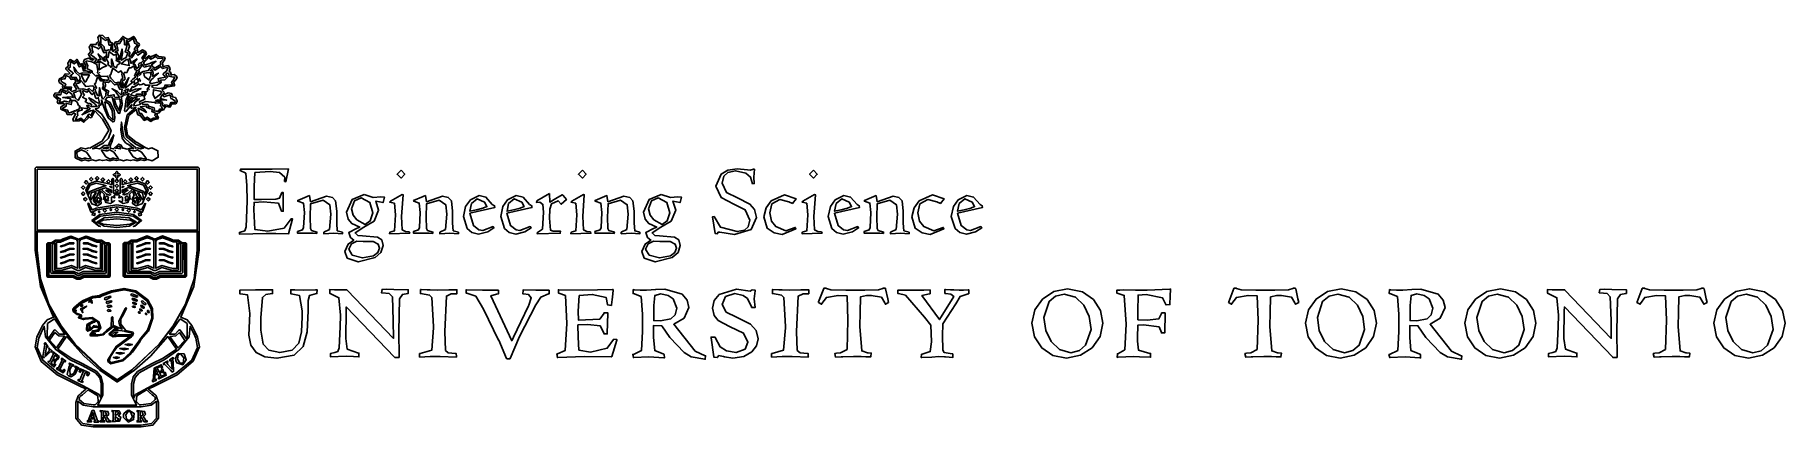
# Model space of a CAD drawing. Extents: x 0.2 to 81, y 0.5 to 18.6.
import ezdxf

# ---------------------------------------------------------------- set-up
doc = ezdxf.new("R2010")
doc.units = 0

msp = doc.modelspace()

# ---------------------------------------------------------------- linework, layer by layer
at = {"layer": 'Layer 1', "color": 7}
for points in [[(6.529379, 15.715196), (6.540756, 15.760969), (6.494983, 15.864156), (6.332662, 15.895311), (6.185421, 15.821294), (6.145205, 15.890085), (6.151026, 15.932948), (6.056569, 16.027404), (6.050749, 16.030314), (6.251303, 16.122125), (6.257123, 16.176629), (6.325915, 16.168162), (6.626746, 16.219756), (6.638123, 16.262618), (6.600817, 16.357074), (6.59235, 16.371362), (6.750041, 16.566359), (6.727023, 16.660816), (6.613814, 16.743895), (6.492073, 16.723786), (6.469054, 16.717965), (6.469054, 16.723786), (6.471965, 16.761092), (6.44339, 16.844172), (6.380419, 16.884388), (6.426192, 17.001863), (6.408994, 17.076475), (6.334382, 17.153734), (6.104988, 17.116427), (6.090701, 17.147913), (6.099167, 17.196596), (6.079059, 17.288406), (6.193623, 17.43181), (6.196534, 17.457475), (6.165048, 17.540554), (5.901259, 17.57786), (5.892793, 17.57495), (5.783784, 17.66676), (5.574499, 17.566483), (5.548835, 17.546375), (5.540368, 17.554841), (5.454379, 17.609346), (5.273933, 17.465942), (5.271023, 17.465942), (5.22525, 17.514625), (5.236627, 17.526002), (5.345635, 17.69507), (5.345635, 17.700891), (5.294041, 17.809899), (5.153548, 17.875781), (4.950083, 17.752485), (4.944263, 17.746664), (4.924154, 17.792437), (4.929975, 17.84112), (4.918598, 17.898535), (4.895579, 17.93002), (5.010144, 18.10491), (4.995856, 18.162324), (4.858273, 18.262601), (4.858273, 18.266041), (4.861183, 18.331922), (4.749529, 18.50099), (4.520136, 18.374784), (4.508759, 18.360497), (4.376997, 18.415001), (4.245234, 18.49808), (4.067434, 18.294616), (4.050237, 18.251753), (4.035949, 18.254664), (3.912653, 18.246197), (3.852593, 18.140099), (3.924295, 17.936635), (3.935672, 17.91097), (3.821108, 17.85091), (3.798089, 17.796406), (3.777981, 17.816514), (3.77216, 18.189047), (3.709189, 18.220532), (3.683525, 18.212066), (3.574516, 18.447015), (3.445664, 18.426907), (3.331695, 18.541934), (3.170498, 18.56449), (3.098796, 18.444105), (3.141659, 18.269216), (3.144569, 18.260749), (3.021273, 18.166293), (3.015452, 18.131897), (3.015452, 18.12343), (2.763305, 18.134807), (2.697424, 18.005955), (2.766215, 17.802491), (2.665938, 17.682106), (2.665938, 17.659087), (2.752259, 17.51403), (2.900888, 17.452712), (2.915175, 17.446892), (2.912265, 17.443981), (2.843474, 17.406675), (2.814899, 17.426783), (2.666269, 17.496269), (2.476761, 17.432604), (2.436809, 17.340265), (2.519888, 17.177017), (2.545553, 17.142621), (2.531266, 17.116957), (2.502691, 17.027792), (2.505601, 17.004773), (2.485493, 16.990486), (2.482582, 17.033613), (2.382305, 17.251365), (2.270651, 17.208502), (2.267741, 17.214323), (2.121691, 17.446362), (2.009772, 17.348996), (2.001306, 17.337619), (1.992575, 17.346085), (1.809219, 17.429165), (1.714498, 17.265917), (1.728785, 17.154263), (1.731696, 17.131244), (1.720319, 17.125423), (1.620042, 17.036523), (1.61131, 16.996307), (1.803398, 16.798663), (1.748894, 16.75289), (1.588556, 16.770088), (1.513944, 16.646793), (1.513944, 16.629595), (1.3163, 16.546516), (1.293282, 16.454705), (1.31048, 16.380093), (1.488279, 16.256797), (1.459704, 16.196737), (1.49119, 16.102281), (1.694654, 16.093814), (1.809219, 16.105191), (1.766356, 16.04222), (1.720583, 16.045131), (1.626127, 15.962052), (1.396734, 16.059418), (1.307834, 15.944854), (1.313655, 15.89035), (1.313655, 15.887439), (1.302278, 15.89035), (1.121832, 15.881883), (1.064417, 15.784517), (1.061507, 15.750121), (1.256505, 15.572321), (1.222109, 15.483421), (1.262325, 15.400342), (1.523204, 15.408809), (1.529025, 15.411719), (1.537492, 15.363036), (1.540402, 15.334461), (1.520294, 15.32864), (1.391442, 15.248471), (1.380065, 15.193967), (1.388532, 15.139463), (1.609194, 15.030455), (1.626392, 15.030455), (1.629302, 15.021988), (1.680896, 14.901603), (1.854661, 14.883049), (1.996279, 14.976216), (1.996279, 14.976216), (2.030675, 14.950551), (2.06507, 14.890491), (2.06507, 14.890491), (2.053693, 14.879114), (1.939129, 14.684116), (1.970614, 14.58966), (2.237049, 14.612679), (2.30002, 14.641253), (2.30002, 14.641253), (2.30293, 14.629876), (2.451891, 14.538066), (2.658265, 14.750262), (2.68393, 14.807676), (2.735524, 14.750262), (2.795584, 14.761639), (2.953275, 15.06538), (3.30279, 14.684116), (3.474769, 14.394662), (3.606531, 14.174), (3.294058, 13.672351), (3.225267, 13.637955), (2.729438, 13.351411), (2.692132, 13.354322), (2.517243, 13.308549), (2.328066, 13.357232), (2.044433, 13.208272), (2.052899, 12.89871), (2.333887, 12.764037), (2.500045, 12.8069), (2.669113, 12.766683), (2.849559, 12.809545), (3.00725, 12.763773), (3.162031, 12.806635), (3.319723, 12.769329), (3.485881, 12.809545), (3.646483, 12.763773), (3.801264, 12.806635), (3.956045, 12.769329), (4.122203, 12.809545), (4.279895, 12.766683), (4.434676, 12.809545), (4.592367, 12.772239), (4.758525, 12.812456), (4.916217, 12.766683), (5.068087, 12.809545), (5.225779, 12.772239), (5.403579, 12.818012), (5.595666, 12.766418), (5.882209, 12.921199), (5.870832, 13.224941), (5.592755, 13.359613), (5.426597, 13.316751), (5.303302, 13.354057), (4.90775, 13.600649), (4.870444, 13.614936), (4.469336, 13.941696), (4.460869, 13.953073), (4.397105, 14.315287), (4.518284, 14.847364), (4.856421, 15.133907), (4.9395, 14.88467), (5.011202, 14.847364), (5.051419, 14.867472), (5.062796, 14.841807), (5.237685, 14.626966), (5.363891, 14.675649), (5.53296, 14.578283), (5.653345, 14.644164), (5.868186, 14.689937), (5.891205, 14.761639), (5.816593, 14.879114), (5.810772, 14.882024), (5.850988, 14.956636), (5.931157, 14.976745), (5.97984, 15.065645), (5.985661, 15.065645), (6.151819, 15.134436), (6.166107, 15.18894), (6.231988, 15.263553), (6.231988, 15.263553), (6.426986, 15.229157), (6.501598, 15.372561), (6.501598, 15.372561), (6.693685, 15.389759), (6.756656, 15.501413), (6.759566, 15.532898), (6.674238, 15.674252), (6.529379, 15.715196), (6.529379, 15.715196)], [(2.757749, 17.667025), (2.820719, 17.724439), (2.872313, 17.767302), (2.852205, 17.836093), (2.820719, 18.059666), (3.050113, 17.976587), (3.127371, 17.924993), (3.199073, 17.990874), (3.253577, 18.053845), (3.330835, 17.827362), (3.362585, 17.750104), (3.42, 17.761481), (3.500169, 17.767302), (3.494348, 17.709887), (3.500169, 17.626808), (3.500169, 17.60961), (3.379783, 17.540819), (3.371317, 17.497956), (3.434287, 17.357463), (3.351208, 17.383127), (3.276596, 17.549285), (3.107527, 17.6956), (3.187696, 17.523621), (3.23929, 17.423344), (3.124725, 17.437631), (3.076042, 17.291581), (2.949836, 17.331798), (2.981321, 17.372015), (3.032915, 17.455094), (2.929728, 17.535262), (2.757749, 17.667025), (2.757749, 17.667025)], [(3.110438, 18.139834), (3.170498, 18.17132), (3.23929, 18.199895), (3.227913, 18.297261), (3.210715, 18.483528), (3.388514, 18.360232), (3.434287, 18.31737), (3.500169, 18.348855), (3.551762, 18.360232), (3.594625, 18.136659), (3.620289, 18.090887), (3.668972, 18.102264), (3.709189, 18.130839), (3.700722, 17.87287), (3.589068, 17.887158), (3.526098, 17.846941), (3.408623, 17.855408), (3.379916, 18.025204), (3.256752, 18.139041), (3.133456, 18.061782), (3.110438, 18.139834), (3.110438, 18.139834)], [(3.156211, 18.237466), (3.162031, 18.223178), (3.156211, 18.237466), (3.156211, 18.237466), (3.156211, 18.237466)], [(3.775335, 17.684223), (3.829839, 17.632629), (3.901541, 17.667025), (3.935937, 17.6956), (3.950224, 17.45774), (3.933026, 17.394769), (4.067699, 17.328888), (4.119293, 17.325977), (4.079076, 17.231521), (3.993087, 17.179927), (3.95578, 17.053721), (3.838306, 17.116692), (3.80682, 17.234167), (3.726652, 17.46065), (3.726652, 17.231256), (3.74967, 17.113782), (3.6867, 17.076475), (3.652304, 17.139446), (3.60362, 17.165111), (3.560758, 17.239723), (3.586423, 17.277029), (3.549116, 17.348731), (3.457306, 17.503512), (3.500169, 17.52071), (3.571871, 17.534998), (3.586158, 17.632364), (3.617643, 17.801433), (3.775335, 17.684223), (3.775335, 17.684223)], [(3.898366, 17.795877), (3.992822, 17.830272), (4.035684, 17.855937), (4.00711, 17.976322), (3.961337, 18.168409), (4.018751, 18.165499), (4.104741, 18.168409), (4.156334, 18.265776), (4.239413, 18.40918), (4.308205, 18.363407), (4.319582, 18.168409), (4.330959, 18.113905), (4.399751, 18.116816), (4.442613, 18.134014), (4.385199, 17.858847), (4.36218, 17.784235), (4.428061, 17.75566), (4.482565, 17.741372), (4.393665, 17.526531), (4.342072, 17.500867), (4.175913, 17.40059), (4.235974, 17.713062), (4.215866, 17.919437), (4.158451, 17.690043), (4.089659, 17.417787), (4.061084, 17.417787), (4.020868, 17.420698), (4.020868, 17.420698), (4.069551, 17.598498), (3.977741, 17.767566), (3.880374, 17.770477), (3.898366, 17.795877), (3.898366, 17.795877)], [(4.405836, 18.168674), (4.405836, 18.165764), (4.400015, 18.137189), (4.405836, 18.168674), (4.405836, 18.168674)], [(4.451609, 18.291705), (4.503203, 18.257309), (4.592103, 18.31737), (4.729686, 18.40918), (4.772548, 18.268686), (4.786836, 18.188518), (4.832608, 18.17132), (4.921508, 18.108349), (4.798213, 17.950658), (4.778104, 17.901974), (4.818321, 17.870489), (4.835519, 17.862022), (4.84134, 17.824716), (4.786836, 17.824716), (4.626234, 17.604054), (4.620413, 17.592677), (4.525957, 17.58421), (4.568819, 17.73317), (4.562998, 17.770477), (4.477009, 17.836358), (4.560088, 18.039822), (4.514315, 18.180316), (4.411128, 18.214711), (4.416949, 18.252018), (4.411128, 18.320809), (4.451609, 18.291705), (4.451609, 18.291705)], [(4.93315, 17.632629), (5.013319, 17.687133), (5.153812, 17.7845), (5.23107, 17.744283), (5.256735, 17.6956), (5.179477, 17.589502), (5.127883, 17.514889), (5.170746, 17.449008), (5.202231, 17.394504), (5.122062, 17.308515), (5.107775, 17.300048), (5.004587, 17.248454), (4.970192, 17.214059), (4.98739, 17.159554), (5.001677, 17.107961), (4.915688, 17.027792), (4.878381, 17.033613), (4.867004, 17.036523), (4.864094, 17.059542), (4.798213, 17.217234), (4.718044, 17.220144), (4.778104, 17.294756), (4.906956, 17.463825), (4.711959, 17.34635), (4.62888, 17.251894), (4.583107, 17.420962), (4.577286, 17.43525), (4.545801, 17.501131), (4.620413, 17.518329), (4.646077, 17.512508), (4.709048, 17.587121), (4.818056, 17.756189), (4.841075, 17.7591), (4.864094, 17.713327), (4.93315, 17.632629), (4.93315, 17.632629)], [(1.708942, 17.005038), (1.766356, 17.045255), (1.815039, 17.07674), (1.82086, 17.16855), (1.849435, 17.346085), (1.932514, 17.288671), (1.998395, 17.234167), (2.092852, 17.308779), (2.127247, 17.360373), (2.184662, 17.199771), (2.233345, 17.093938), (2.327801, 17.1368), (2.356376, 17.162465), (2.396593, 17.024882), (2.430989, 16.910317), (2.545553, 16.918784), (2.711711, 16.86428), (2.751928, 16.858459), (2.751928, 16.855549), (2.73764, 16.798134), (2.408234, 16.812951), (2.382305, 16.80713), (2.35082, 16.80713), (2.26192, 16.772734), (2.256364, 16.764267), (2.11296, 16.89894), (1.984108, 17.082296), (2.035702, 16.870365), (2.25901, 16.65817), (2.25901, 16.652349), (2.273297, 16.537784), (2.196039, 16.434597), (2.193128, 16.428776), (2.173285, 16.42613), (2.167464, 16.42613), (2.141535, 16.503389), (2.095762, 16.606576), (1.961089, 16.598109), (1.912406, 16.583822), (1.886477, 16.612397), (1.892298, 16.620863), (1.832237, 16.698386), (1.829327, 16.701297), (1.909496, 16.74998), (1.958179, 16.784376), (1.903675, 16.850257), (1.708942, 17.005038), (1.708942, 17.005038)], [(2.494224, 16.973553), (2.494224, 16.982019), (2.494224, 16.973553), (2.494224, 16.973553)], [(2.542907, 17.36884), (2.76939, 17.348731), (2.844003, 17.314336), (2.861201, 17.317246), (3.053288, 17.205592), (3.09615, 16.907407), (3.09615, 16.907407), (3.09615, 16.907407), (3.076042, 16.827238), (3.233733, 16.669547), (3.505989, 16.652349), (3.523187, 16.649438), (3.531654, 16.660816), (3.540121, 16.663726), (3.600181, 16.53752), (3.557318, 16.477459), (3.459952, 16.485926), (3.262308, 16.531699), (3.133456, 16.68939), (3.044557, 16.68939), (3.00725, 16.669282), (2.849559, 16.815332), (2.832361, 16.818242), (2.832361, 16.895501), (2.714886, 16.952915), (2.59159, 17.025146), (2.608788, 17.07383), (2.631807, 17.153998), (2.58577, 17.234167), (2.542907, 17.36884), (2.542907, 17.36884)], [(3.162031, 17.294492), (3.159121, 17.357463), (3.225002, 17.323067), (3.236379, 17.31169), (3.285063, 17.300313), (3.508635, 17.145532), (3.308081, 17.059542), (3.162031, 16.965086), (3.150654, 17.211677), (3.164942, 17.243163), (3.162031, 17.294492), (3.162031, 17.294492)], [(3.497258, 17.592412), (3.497258, 17.592412), (3.500169, 17.581035), (3.497258, 17.592412), (3.497258, 17.592412)], [(4.225126, 16.142233), (4.165066, 16.136412), (4.165066, 16.136412), (4.064789, 16.385649), (3.898631, 16.359985), (3.703633, 16.563449), (3.689345, 16.574826), (3.626375, 16.695211), (3.686435, 16.743895), (3.723741, 16.847082), (3.778245, 17.033348), (3.967422, 16.901586), (4.030393, 16.838615), (4.116382, 16.881478), (4.156599, 16.910053), (4.211103, 16.826974), (4.196816, 16.749715), (4.242588, 16.560539), (4.185174, 16.523232), (4.142311, 16.399937), (4.225126, 16.142233), (4.225126, 16.142233)], [(4.119028, 17.331798), (4.119028, 17.331798), (4.110561, 17.340265), (4.119028, 17.331798), (4.119028, 17.331798)], [(4.36562, 17.409056), (4.394194, 17.423344), (4.460076, 17.446362), (4.494471, 17.40059), (4.502938, 17.377571), (4.540244, 17.145532), (4.534423, 17.151352), (4.170357, 17.237342), (4.36562, 17.409056), (4.36562, 17.409056)], [(4.356888, 16.113658), (4.388374, 16.24542), (4.528867, 16.603666), (4.319582, 16.271349), (4.296563, 16.196737), (4.233593, 16.406022), (4.253701, 16.471903), (4.288097, 16.486191), (4.322492, 16.494657), (4.348157, 16.531964), (4.33387, 16.586468), (4.288097, 16.755536), (4.296563, 16.804219), (4.353978, 16.849992), (4.371176, 16.841526), (4.445788, 16.838615), (4.462986, 16.893119), (4.540509, 17.062188), (4.563528, 17.053721), (4.620942, 17.0479), (4.643961, 17.065098), (4.761436, 17.1368), (4.781544, 17.050811), (4.81594, 16.959001), (4.878911, 16.944713), (4.910396, 16.941803), (4.813029, 16.746805), (4.781544, 16.686745), (4.81885, 16.646528), (4.844515, 16.62933), (4.701111, 16.506034), (4.637875, 16.451795), (4.620678, 16.431687), (4.643696, 16.414489), (4.69529, 16.388824), (4.712488, 16.385914), (4.356888, 16.113658), (4.356888, 16.113658)], [(4.981833, 16.959265), (5.085021, 17.07383), (5.090842, 17.114046), (5.070733, 17.182838), (5.130794, 17.214323), (5.190854, 17.128334), (5.236627, 17.085471), (5.342725, 17.116957), (5.500416, 17.145532), (5.540633, 17.07674), (5.417337, 16.93069), (5.179477, 16.882007), (4.955904, 16.753155), (4.921508, 16.649968), (4.881292, 16.690184), (4.995856, 16.885182), (4.981833, 16.959265), (4.981833, 16.959265)], [(5.285575, 17.383392), (5.308593, 17.386302), (5.3459, 17.423608), (5.440356, 17.520975), (5.474751, 17.489489), (5.543543, 17.446627), (5.629532, 17.49531), (5.761295, 17.575479), (5.815799, 17.526796), (5.858661, 17.481023), (5.927453, 17.489489), (6.093611, 17.478112), (6.104988, 17.443717), (5.99889, 17.340529), (5.978782, 17.314865), (5.981692, 17.280469), (6.007357, 17.2003), (5.769497, 17.068538), (5.743832, 17.039963), (5.729545, 17.04843), (5.626357, 17.097113), (5.574764, 17.194479), (5.637735, 17.237342), (5.783784, 17.354817), (5.591697, 17.300313), (5.499887, 17.242898), (5.296422, 17.194215), (5.262027, 17.177017), (5.204612, 17.263006), (5.285575, 17.383392), (5.285575, 17.383392)], [(5.208052, 17.497956), (5.216518, 17.506423), (5.216518, 17.503512), (5.208052, 17.497956), (5.208052, 17.497956)], [(6.128007, 17.030703), (6.299986, 17.070919), (6.32565, 17.042344), (6.26268, 16.89894), (6.245482, 16.884653), (6.211086, 16.861634), (6.113719, 16.767178), (6.11663, 16.732782), (6.159492, 16.701297), (6.219553, 16.624038), (5.964495, 16.575355), (5.872684, 16.54678), (5.892793, 16.477989), (5.927188, 16.40073), (5.58323, 16.326118), (5.551745, 16.326118), (5.491685, 16.351783), (5.508883, 16.434862), (5.586141, 16.526672), (5.586141, 16.526672), (5.652022, 16.569534), (5.889882, 16.810305), (5.631914, 16.661345), (5.634824, 16.764532), (5.640645, 16.790197), (5.632178, 16.919049), (5.517614, 16.930426), (5.600693, 17.010594), (5.680862, 16.982019), (5.738276, 16.950534), (5.841463, 17.016415), (5.999155, 17.119602), (6.03064, 17.07383), (6.079324, 17.019325), (6.128007, 17.030703), (6.128007, 17.030703)], [(5.543543, 17.540819), (5.537722, 17.534998), (5.543543, 17.540819), (5.543543, 17.540819)], [(5.887501, 17.569658), (5.879034, 17.566748), (5.887501, 17.569658), (5.887501, 17.569658)], [(1.668725, 16.173983), (1.562627, 16.156785), (1.55125, 16.18536), (1.597023, 16.248331), (1.614221, 16.294103), (1.576915, 16.328499), (1.393559, 16.422955), (1.399379, 16.509209), (1.519765, 16.540695), (1.582736, 16.540695), (1.605754, 16.618218), (1.620042, 16.689655), (1.769002, 16.638061), (1.834883, 16.552072), (1.860548, 16.517676), (1.989664, 16.523497), (2.044168, 16.540695), (2.044168, 16.537784), (2.052635, 16.492012), (2.078564, 16.408932), (1.984108, 16.299924), (1.978287, 16.259708), (2.092852, 16.099106), (2.101318, 16.093285), (2.104229, 16.06762), (2.101318, 16.053333), (2.055545, 16.021848), (1.903675, 15.953056), (1.903675, 15.950146), (1.843614, 16.00465), (1.8751, 16.162341), (1.668725, 16.173983), (1.668725, 16.173983)], [(2.883955, 16.00465), (2.841092, 15.961787), (2.689222, 16.09937), (2.594765, 16.030579), (2.408499, 16.087993), (2.368282, 16.070795), (2.199214, 16.087993), (2.193393, 16.119479), (2.14762, 16.171072), (2.078829, 16.27717), (2.158997, 16.337231), (2.158997, 16.337231), (2.193393, 16.345697), (2.268005, 16.380093), (2.282293, 16.42031), (2.307958, 16.466082), (2.431253, 16.33141), (2.534441, 16.193827), (2.864111, 16.216845), (2.932903, 16.130856), (2.935813, 16.130856), (2.904328, 16.102281), (2.88713, 16.030579), (2.883955, 16.00465), (2.883955, 16.00465)], [(2.539997, 16.42613), (2.491314, 16.391735), (2.488403, 16.394645), (2.35082, 16.652613), (2.35082, 16.655524), (2.339443, 16.709763), (2.333622, 16.724051), (2.35373, 16.72114), (2.393947, 16.724051), (2.431253, 16.732518), (2.703509, 16.72114), (2.539997, 16.42613), (2.539997, 16.42613)], [(3.465773, 15.789808), (3.465773, 15.786898), (3.465773, 15.758323), (3.342477, 15.614919), (3.287973, 15.649315), (3.236379, 15.872887), (3.170498, 16.136677), (3.156211, 15.872887), (3.176319, 15.752502), (3.156211, 15.7697), (3.090329, 15.778167), (3.078952, 15.7697), (2.981586, 15.978985), (2.978675, 15.996183), (2.975765, 16.047777), (3.03318, 16.116568), (2.995873, 16.191181), (2.932903, 16.311566), (2.958567, 16.328764), (2.995873, 16.348872), (3.013071, 16.429041), (3.084773, 16.618218), (3.104882, 16.618218), (3.199338, 16.474814), (3.213625, 16.454705), (3.285327, 16.454705), (3.385604, 16.451795), (3.32819, 16.33432), (3.359675, 16.222666), (3.293794, 16.09937), (3.488791, 15.944589), (3.457306, 15.855689), (3.465773, 15.789808), (3.465773, 15.789808)], [(3.170498, 16.827238), (3.167588, 16.830149), (3.170498, 16.827238), (3.170498, 16.827238)], [(3.267865, 16.526407), (3.267865, 16.526407), (3.279242, 16.497832), (3.267865, 16.526407), (3.267865, 16.526407)], [(4.165066, 15.795629), (4.107651, 15.855689), (3.998643, 15.961787), (3.752052, 16.087993), (3.944139, 15.907548), (4.064524, 15.7443), (4.070345, 15.730013), (4.087543, 15.68715), (4.076166, 15.68424), (3.878522, 15.701438), (3.844126, 15.721546), (3.849947, 15.784517), (3.844126, 15.810181), (3.818462, 15.810181), (3.738293, 15.792983), (3.583512, 15.761498), (3.552027, 15.801715), (3.569225, 15.907812), (3.5978, 15.970783), (3.5089, 16.025287), (3.377137, 16.094079), (3.434552, 16.171337), (3.45175, 16.199912), (3.443283, 16.234308), (3.437462, 16.386178), (3.549116, 16.383268), (3.5978, 16.36898), (3.626375, 16.409197), (3.669237, 16.480899), (3.829839, 16.291722), (3.861324, 16.260237), (3.938583, 16.285901), (4.004464, 16.317387), (4.081722, 16.105191), (4.10183, 16.059418), (4.181999, 16.050952), (4.219305, 16.053862), (4.165066, 15.795629), (4.165066, 15.795629)], [(5.133704, 15.916014), (5.159369, 15.853044), (5.170746, 15.835846), (4.96146, 15.832935), (4.884202, 15.838756), (4.84134, 15.767054), (4.835519, 15.744035), (4.600569, 15.80145), (4.706667, 15.910458), (4.709577, 15.913369), (4.855627, 15.976339), (5.093487, 16.099635), (4.829698, 16.059418), (4.557442, 15.959141), (4.692115, 16.188535), (4.746619, 16.151229), (4.826788, 16.208643), (4.981569, 16.317651), (4.992946, 16.303364), (5.035808, 16.260501), (5.130264, 16.289076), (5.213343, 16.326383), (5.244829, 16.294897), (5.282135, 16.249124), (5.371035, 16.252035), (5.499887, 16.252035), (5.431095, 16.13747), (5.365214, 16.068679), (5.379502, 16.011264), (5.387968, 15.976868), (5.347752, 15.945383), (5.324733, 15.942473), (5.232923, 15.948293), (5.152754, 15.942473), (5.127089, 15.936652), (5.133704, 15.916014), (5.133704, 15.916014)], [(4.792656, 16.394645), (4.761171, 16.440418), (4.915952, 16.575091), (4.964635, 16.408932), (4.764081, 16.27717), (4.755615, 16.271349), (4.764081, 16.279816), (4.792656, 16.368716), (4.792656, 16.394645), (4.792656, 16.394645)], [(5.056181, 16.434597), (5.041894, 16.451795), (5.007498, 16.554982), (5.056181, 16.434597), (5.056181, 16.434597)], [(5.030517, 16.706853), (5.030517, 16.706853), (5.093487, 16.769824), (5.030517, 16.706853), (5.030517, 16.706853)], [(5.124973, 16.833059), (5.124973, 16.844436), (5.124973, 16.833059), (5.124973, 16.833059), (5.124973, 16.833059)], [(5.55783, 16.818772), (5.546453, 16.778555), (5.546453, 16.75289), (5.549364, 16.710028), (5.449087, 16.495187), (5.257, 16.629859), (5.225514, 16.701561), (5.214137, 16.798928), (5.468931, 16.830149), (5.483218, 16.827238), (5.543278, 16.838615), (5.574764, 16.847082), (5.55783, 16.818772), (5.55783, 16.818772)], [(6.377509, 16.732782), (6.383329, 16.66108), (6.512181, 16.635416), (6.643944, 16.621128), (6.549488, 16.446239), (6.497894, 16.406022), (6.523558, 16.308656), (6.546577, 16.259972), (6.343113, 16.254151), (6.199709, 16.254151), (6.168223, 16.168162), (6.168223, 16.145143), (6.036461, 16.119479), (5.953382, 16.09937), (5.669749, 16.125035), (5.658372, 16.142233), (5.58667, 16.170808), (5.595137, 16.216581), (5.592226, 16.239599), (5.821487, 16.247835), (6.007886, 16.365805), (6.016353, 16.406022), (5.990688, 16.486191), (6.191672, 16.50448), (6.308717, 16.615043), (6.308717, 16.632241), (6.231459, 16.764003), (6.262944, 16.787022), (6.29734, 16.81004), (6.374598, 16.787022), (6.377509, 16.732782), (6.377509, 16.732782)], [(1.545429, 15.506175), (1.482459, 15.4776), (1.327677, 15.460402), (1.344875, 15.529194), (1.362073, 15.618094), (1.299103, 15.649315), (1.161519, 15.763879), (1.181628, 15.804096), (1.293282, 15.801185), (1.382182, 15.798275), (1.407846, 15.901462), (1.422134, 15.970254), (1.576915, 15.890085), (1.659994, 15.849869), (1.708677, 15.912839), (1.740162, 15.958612), (1.900764, 15.818119), (1.906585, 15.815208), (1.915052, 15.79801), (1.929339, 15.752237), (1.955004, 15.680535), (1.834619, 15.712021), (1.473463, 15.674715), (1.788846, 15.631852), (1.84335, 15.623386), (1.803133, 15.517288), (1.803133, 15.479982), (1.803133, 15.456963), (1.794666, 15.462784), (1.582471, 15.505646), (1.545429, 15.506175), (1.545429, 15.506175)], [(2.072743, 15.084695), (2.052635, 15.044478), (2.041258, 15.052945), (2.009772, 15.070143), (1.949712, 15.041568), (1.749158, 14.964309), (1.726139, 15.02728), (1.700475, 15.098982), (1.614485, 15.11618), (1.479813, 15.164863), (1.476902, 15.202169), (1.551515, 15.239476), (1.626127, 15.279692), (1.629038, 15.377059), (1.623217, 15.425742), (1.746512, 15.38288), (1.863987, 15.357215), (1.895473, 15.4776), (1.898383, 15.546392), (2.035966, 15.543482), (2.041787, 15.540571), (2.144974, 15.465959), (2.193658, 15.314088), (2.270916, 15.268315), (2.228053, 15.208255), (2.228053, 15.199788), (2.239431, 15.162482), (2.072743, 15.084695), (2.072743, 15.084695)], [(2.015593, 15.7697), (2.001306, 15.818383), (1.992839, 15.835581), (1.987018, 15.904373), (2.05581, 15.930037), (2.087295, 15.932948), (2.11587, 15.953056), (2.305047, 16.001739), (2.29076, 15.938769), (2.345264, 15.818383), (2.184662, 15.549038), (2.052899, 15.669423), (2.015593, 15.7697), (2.015593, 15.7697)], [(2.754838, 15.262494), (2.777857, 15.291069), (2.803521, 15.362771), (2.717532, 15.405634), (2.654561, 15.408544), (2.654561, 15.408544), (2.646095, 15.408544), (2.505601, 15.491623), (2.534176, 15.511732), (2.562751, 15.606188), (2.49687, 15.631852), (2.390772, 15.694823), (2.422257, 15.720488), (2.476761, 15.786369), (2.433899, 15.849339), (2.388126, 15.975546), (2.419612, 16.00121), (2.557195, 15.943796), (2.582859, 15.929508), (2.660117, 15.981102), (2.674405, 16.006766), (2.786059, 15.854896), (2.826276, 15.814679), (2.872048, 15.846164), (2.912265, 15.923423), (2.992434, 15.674186), (3.023919, 15.628413), (3.075513, 15.648521), (3.109909, 15.685827), (3.172879, 15.430769), (3.169969, 15.40775), (3.012277, 15.473632), (3.006457, 15.473632), (2.99508, 15.479452), (2.834478, 15.591106), (2.673876, 15.662808), (2.78553, 15.516759), (2.946132, 15.405105), (2.957509, 15.396638), (3.054875, 15.264876), (2.754838, 15.262494), (2.754838, 15.262494)], [(4.454519, 14.887051), (4.318028, 14.298486), (4.394459, 13.901215), (4.402926, 13.889838), (4.847161, 13.525772), (4.884467, 13.511484), (5.208316, 13.345326), (5.085021, 13.30802), (4.927329, 13.353793), (4.84425, 13.342416), (4.821231, 13.394009), (4.597659, 13.565988), (4.299474, 13.844065), (4.239413, 14.190933), (4.184909, 14.546268), (4.150514, 14.185112), (4.216395, 13.81258), (4.376567, 13.585799), (4.560353, 13.48582), (4.746619, 13.333949), (4.749529, 13.319661), (4.614857, 13.348236), (4.445788, 13.305374), (4.28254, 13.351147), (4.228036, 13.348236), (4.167976, 13.482909), (4.04468, 13.531592), (3.815287, 13.319397), (3.815287, 13.31093), (3.809466, 13.30802), (3.660506, 13.350882), (3.660506, 13.408297), (3.663416, 13.411207), (3.663416, 13.428405), (3.691991, 13.525772), (3.743585, 13.617582), (3.829574, 13.96154), (3.668972, 13.663355), (3.614468, 13.565988), (3.582983, 13.471532), (3.381338, 13.462536), (3.181875, 13.313841), (3.178965, 13.30802), (3.176054, 13.30802), (3.018363, 13.350882), (2.863582, 13.30802), (2.849294, 13.313841), (3.279242, 13.551701), (3.348033, 13.586096), (3.587745, 13.809967), (3.709189, 14.165004), (3.563139, 14.43435), (3.399892, 14.709516), (3.256223, 14.929451), (2.972855, 15.153751), (3.107527, 15.191057), (3.159121, 15.245561), (3.162031, 15.262759), (3.139013, 15.331551), (3.222092, 15.334461), (3.270775, 15.437648), (3.256488, 15.569411), (3.259398, 15.569411), (3.371052, 15.228363), (3.567769, 14.746524), (3.792268, 14.554999), (3.840951, 14.569287), (3.881168, 14.744176), (3.846772, 15.076493), (3.659447, 15.458749), (3.457041, 15.56359), (3.434023, 15.569411), (3.53721, 15.692706), (3.551498, 15.681329), (3.757872, 15.706994), (3.757872, 15.698527), (3.86106, 15.280221), (3.984355, 15.070936), (4.047326, 14.964838), (4.096009, 14.947641), (4.219305, 15.346103), (4.222216, 15.406163), (4.164801, 15.724192), (4.167711, 15.724192), (4.18782, 15.709904), (4.242324, 15.74139), (4.285186, 15.919189), (4.288097, 15.881883), (4.305295, 15.790073), (4.439967, 15.813092), (4.537334, 15.858864), (4.399751, 15.600896), (4.351067, 15.274136), (4.328049, 15.08787), (4.325138, 15.070672), (4.348157, 15.033365), (4.405572, 15.044743), (4.66354, 15.351394), (4.620678, 15.23974), (4.620678, 15.231274), (4.637875, 15.196878), (4.683648, 15.193967), (4.852717, 15.219632), (4.852717, 15.219632), (4.852717, 15.216721), (4.454519, 14.887051), (4.454519, 14.887051)], [(3.417089, 15.480246), (3.425556, 15.477336), (3.601107, 15.386451), (3.755227, 15.05903), (3.789622, 14.743647), (3.781156, 14.657658), (3.582983, 14.858212), (3.451485, 15.213546), (3.451485, 15.256409), (3.417089, 15.480246), (3.417089, 15.480246)], [(4.113472, 15.603542), (4.13358, 15.408544), (4.13067, 15.35113), (4.073255, 15.090251), (3.932762, 15.325201), (3.843862, 15.623386), (3.846772, 15.620475), (4.090453, 15.597456), (4.113472, 15.603542), (4.113472, 15.603542)], [(4.265343, 16.127945), (4.273809, 16.136412), (4.27963, 16.139322), (4.273809, 16.119214), (4.265343, 16.127945), (4.265343, 16.127945)], [(4.314026, 16.00465), (4.314026, 16.00465), (4.311115, 15.996183), (4.314026, 16.00465), (4.314026, 16.00465)], [(4.508759, 16.085083), (4.454255, 15.916014), (4.399751, 15.89035), (4.374086, 15.878973), (4.374086, 15.887439), (4.356888, 16.022112), (4.508759, 16.085083), (4.508759, 16.085083)], [(4.546065, 15.357215), (4.437057, 15.228363), (4.439967, 15.265669), (4.48283, 15.563854), (4.560088, 15.730013), (4.669096, 15.68715), (4.63179, 15.641377), (4.554532, 15.583963), (4.546065, 15.357215), (4.546065, 15.357215)], [(4.732332, 15.29689), (4.806944, 15.454582), (4.898754, 15.520463), (5.013319, 15.626561), (4.861448, 15.600896), (4.732596, 15.529194), (4.60639, 15.426007), (4.614857, 15.532104), (4.66063, 15.56359), (4.746619, 15.669688), (4.875471, 15.669688), (4.924154, 15.752767), (4.935531, 15.749856), (5.224985, 15.781342), (5.25356, 15.838756), (5.239273, 15.867331), (5.319441, 15.86151), (5.322352, 15.841402), (5.322352, 15.835581), (5.276579, 15.783987), (5.227895, 15.732394), (5.224985, 15.709375), (5.25065, 15.654871), (5.270758, 15.612008), (5.270758, 15.603542), (5.115977, 15.526284), (5.024167, 15.497709), (5.009879, 15.460402), (5.041364, 15.400342), (5.061473, 15.374678), (5.047185, 15.36039), (4.92389, 15.325994), (4.863829, 15.308796), (4.732332, 15.29689), (4.732332, 15.29689)], [(6.085144, 15.165128), (6.010532, 15.15084), (5.933274, 15.139463), (5.907609, 15.076493), (5.899143, 15.047918), (5.816064, 15.045007), (5.781668, 15.050828), (5.712876, 15.073847), (5.687212, 15.082313), (5.70732, 15.148194), (5.687212, 15.202699), (5.483747, 15.262759), (5.426333, 15.271226), (5.429243, 15.299801), (5.397758, 15.365682), (5.148521, 15.379969), (5.122856, 15.434473), (5.134233, 15.434473), (5.314679, 15.491888), (5.695943, 15.457492), (5.713141, 15.468869), (5.767645, 15.423096), (5.867922, 15.428917), (5.97402, 15.437384), (5.994128, 15.371503), (5.982751, 15.294244), (6.037255, 15.248471), (6.085144, 15.165128), (6.085144, 15.165128)], [(5.451733, 16.073441), (5.457554, 16.059154), (5.457554, 16.059154), (5.451733, 16.073441), (5.451733, 16.073441)], [(5.460464, 16.053598), (5.457554, 16.059418), (5.468931, 16.065239), (5.468931, 16.065239), (5.460464, 16.045131), (5.460464, 16.053598), (5.460464, 16.053598)], [(6.05948, 15.921571), (6.030905, 15.898552), (5.990688, 15.864156), (5.979311, 15.82976), (5.730074, 15.632117), (5.718697, 15.652225), (5.649905, 15.818383), (5.661282, 16.039045), (5.973755, 15.978985), (6.019528, 15.9475), (6.05948, 15.921571), (6.05948, 15.921571)], [(6.68125, 15.506175), (6.655585, 15.451671), (6.53229, 15.448761), (6.457677, 15.44585), (6.429102, 15.371238), (6.403438, 15.299536), (6.280142, 15.333932), (6.182776, 15.339753), (6.165578, 15.299536), (6.154201, 15.26514), (6.068211, 15.322555), (6.071122, 15.328376), (6.088319, 15.397167), (6.028259, 15.503265), (5.847813, 15.511732), (5.793309, 15.503265), (5.764734, 15.549038), (5.827705, 15.566236), (5.882209, 15.572056), (6.266119, 15.56359), (5.965288, 15.640848), (6.062655, 15.79854), (6.068476, 15.812827), (6.082763, 15.821294), (6.108428, 15.77261), (6.145734, 15.715196), (6.228813, 15.74086), (6.432277, 15.800921), (6.446565, 15.720752), (6.466673, 15.637673), (6.509536, 15.626296), (6.68125, 15.506175), (6.68125, 15.506175)], [(6.122451, 15.86151), (6.088055, 15.830025), (6.122451, 15.86151), (6.122451, 15.86151)], [(6.515092, 15.379969), (6.515092, 15.379969), (6.515092, 15.391346), (6.515092, 15.385525), (6.515092, 15.379969), (6.515092, 15.379969)], [(1.64306, 15.027545), (1.651527, 15.027545), (1.64306, 15.027545), (1.64306, 15.027545)], [(2.772036, 14.844189), (2.769126, 14.850009), (2.714622, 14.91007), (2.660117, 14.895782), (2.588415, 14.775397), (2.447922, 14.617706), (2.402149, 14.646281), (2.313249, 14.726449), (2.212972, 14.689143), (2.055281, 14.637549), (2.126983, 14.812439), (2.167199, 14.855301), (2.147091, 14.944201), (2.147091, 15.036011), (2.284674, 15.076228), (2.361932, 15.090515), (2.37331, 15.122001), (2.338914, 15.179415), (2.315895, 15.202434), (2.333093, 15.210901), (2.542378, 15.170684), (2.596882, 15.159307), (2.622547, 15.187882), (2.605349, 15.253763), (2.58233, 15.305357), (2.636834, 15.319644), (2.691338, 15.316734), (2.66832, 15.253763), (2.676786, 15.222278), (2.742667, 15.162217), (2.496076, 15.027545), (2.358493, 14.884141), (2.748224, 15.064586), (2.891628, 15.104803), (2.885807, 15.093426), (2.772036, 14.844189), (2.772036, 14.844189)], [(5.807068, 14.73518), (5.695414, 14.723803), (5.655197, 14.73227), (5.595137, 14.694964), (5.537722, 14.660568), (5.431624, 14.73227), (5.37421, 14.775132), (5.31415, 14.734916), (5.259645, 14.706341), (5.153548, 14.866943), (5.093487, 14.955843), (5.021785, 14.930178), (4.950083, 15.188147), (5.173656, 15.079138), (5.336904, 14.990238), (5.22525, 15.15084), (5.053271, 15.256938), (5.345635, 15.294244), (5.339814, 15.277046), (5.333993, 15.231274), (5.471576, 15.171213), (5.617626, 15.142638), (5.617626, 15.139728), (5.603339, 15.108242), (5.586141, 15.056649), (5.591962, 15.03363), (5.686418, 14.982036), (5.775318, 14.947641), (5.76103, 14.933353), (5.726634, 14.870382), (5.726634, 14.856095), (5.772407, 14.79868), (5.812624, 14.749997), (5.807068, 14.73518), (5.807068, 14.73518)], [(5.661018, 15.087605), (5.672395, 15.084695), (5.672395, 15.084695), (5.661018, 15.087605), (5.661018, 15.087605)], [(6.211351, 15.271226), (6.231459, 15.262759), (6.211351, 15.271226), (6.211351, 15.271226)], [(2.67758, 12.849497), (2.53153, 12.889714), (2.471205, 12.883893), (2.342353, 12.846587), (2.133068, 12.943954), (2.130158, 13.161705), (2.336532, 13.264893), (2.565926, 13.164616), (2.752192, 12.89527), (2.783678, 12.866695), (2.67758, 12.849497), (2.67758, 12.849497)], [(2.611699, 13.244784), (2.614609, 13.238964), (2.611699, 13.244784), (2.611699, 13.244784), (2.611699, 13.244784)], [(3.961601, 12.849497), (3.829839, 12.886804), (3.769779, 12.880983), (3.655214, 12.843677), (3.463127, 12.943954), (3.27686, 13.216209), (3.248285, 13.244784), (3.337185, 13.259072), (3.468948, 13.221766), (3.529008, 13.227587), (3.643572, 13.264893), (3.83566, 13.164616), (4.021926, 12.89527), (4.050501, 12.863785), (3.961601, 12.849497), (3.961601, 12.849497)], [(3.56896, 13.342416), (3.494348, 13.30802), (3.339567, 13.345326), (3.32819, 13.345326), (3.571871, 13.382632), (3.56896, 13.342416), (3.56896, 13.342416)], [(3.886989, 13.247695), (3.895456, 13.233407), (3.884078, 13.244784), (3.886989, 13.247695), (3.886989, 13.247695)], [(4.127759, 13.30802), (3.970068, 13.345326), (3.918474, 13.342416), (4.04468, 13.442692), (4.104741, 13.419674), (4.144957, 13.316486), (4.127759, 13.30802), (4.127759, 13.30802)], [(5.23107, 12.849497), (5.099308, 12.886804), (5.036337, 12.880983), (4.921773, 12.843677), (4.729686, 12.943954), (4.543419, 13.216209), (4.517755, 13.244784), (4.615121, 13.259072), (4.746884, 13.221766), (4.809854, 13.227587), (4.924419, 13.264893), (5.116506, 13.164616), (5.302772, 12.89236), (5.328437, 12.863785), (5.23107, 12.849497), (5.23107, 12.849497)], [(7.698572, 4.621231), (7.589563, 4.85327), (7.440603, 5.162832), (7.219875, 5.429763), (6.921756, 5.544096), (7.52818, 6.963849), (7.767099, 8.639188), (7.767099, 12.41955), (7.724236, 12.462412), (3.990176, 12.462412), (3.987266, 12.462412), (0.250031, 12.462412), (0.207168, 12.41955), (0.207168, 8.639453), (0.446087, 6.962823), (1.052511, 5.544361), (0.755947, 5.430028), (0.536574, 5.163097), (0.387614, 4.853535), (0.278606, 4.624141), (0.192319, 4.179245), (0.48207, 3.506542), (1.213278, 2.888245), (2.31616, 2.33444), (2.353466, 2.320152), (2.55693, 2.239984), (2.32198, 2.036519), (2.256364, 1.981751), (2.210591, 1.941534), (2.20477, 1.938624), (2.190483, 1.921426), (2.081474, 1.608953), (2.081474, 0.883996), (2.337657, 0.570167), (2.883955, 0.479978), (5.090842, 0.479978), (5.637139, 0.570267), (5.893322, 0.883996), (5.893322, 1.608953), (5.784314, 1.921426), (5.770026, 1.938624), (5.764205, 1.941534), (5.718432, 1.981751), (5.652551, 2.036255), (5.414691, 2.239719), (5.618155, 2.322798), (5.655462, 2.337086), (6.759533, 2.893074), (7.489551, 3.509188), (7.784363, 4.17812), (7.698572, 4.621231), (7.698572, 4.621231)], [(0.293158, 12.376423), (7.684284, 12.376423), (7.684284, 9.562054), (0.293158, 9.562054), (0.293158, 12.376423), (0.293158, 12.376423)], [(3.843862, 12.072682), (3.926941, 12.072682), (3.926941, 11.986692), (3.969803, 11.94383), (4.012666, 11.986692), (4.012666, 12.072682), (4.095745, 12.072682), (4.138607, 12.115544), (4.095745, 12.158407), (4.012666, 12.158407), (4.012666, 12.238575), (3.969803, 12.281438), (3.926941, 12.238575), (3.926941, 12.158407), (3.843862, 12.158407), (3.800999, 12.115544), (3.843862, 12.072682), (3.843862, 12.072682)], [(11.653558, 10.436236), (11.5763, 10.436236), (11.426943, 10.800897), (10.725136, 10.860362), (10.309477, 10.837344), (10.30101, 10.513494), (10.343872, 9.590629), (10.942888, 9.521837), (11.694436, 9.646819), (12.011804, 10.083547), (12.080595, 10.083547), (11.888508, 9.390075), (11.312511, 9.404362), (10.865365, 9.412829), (9.627382, 9.381343), (9.633202, 9.458602), (9.876817, 9.533446), (9.939854, 9.71366), (9.991448, 10.897404), (9.97716, 11.628182), (9.9213, 12.186684), (9.667598, 12.313188), (9.673419, 12.373248), (11.143707, 12.373248), (11.891683, 12.390446), (11.777118, 11.79143), (11.717058, 11.808628), (11.734256, 12.000715), (11.474865, 12.226801), (11.052161, 12.261594), (10.347047, 12.215821), (10.304185, 11.576589), (10.310006, 10.977573), (10.648143, 10.971752), (11.31595, 10.98895), (11.486143, 11.040543), (11.594027, 11.298512), (11.654087, 11.298512), (11.653558, 10.436236), (11.653558, 10.436236), (11.653558, 10.436236)], [(17.09021, 12.322183), (17.265099, 12.144384), (17.09021, 11.966584), (16.91241, 12.144384), (17.09021, 12.322183), (17.09021, 12.322183)], [(25.461616, 12.322183), (25.636505, 12.144384), (25.461616, 11.966584), (25.283816, 12.144384), (25.461616, 12.322183), (25.461616, 12.322183)], [(33.322906, 11.700149), (33.218325, 12.010178), (33.006564, 12.192042), (32.537624, 12.299165), (32.18608, 12.222039), (31.999561, 12.045496), (31.912943, 11.723168), (32.124709, 11.293716), (32.618057, 11.05536), (33.198353, 10.762301), (33.416816, 10.509645), (33.503616, 10.146782), (33.251369, 9.598004), (32.483384, 9.367321), (31.812666, 9.461777), (31.738054, 9.476064), (31.692281, 9.398806), (31.594914, 9.401716), (31.468708, 10.169801), (31.543321, 10.186999), (31.844152, 9.696991), (32.612236, 9.496437), (32.941476, 9.561624), (33.121339, 9.716442), (33.199875, 10.01793), (32.982388, 10.500496), (32.45772, 10.75744), (31.867435, 11.064058), (31.629575, 11.585584), (31.872793, 12.152057), (32.179643, 12.328459), (32.612501, 12.393885), (33.088221, 12.342292), (33.205696, 12.325094), (33.360477, 12.379598), (33.40625, 12.371131), (33.374764, 12.009976), (33.397783, 11.709145), (33.322906, 11.700149), (33.322906, 11.700149)], [(36.131454, 12.322183), (36.306344, 12.144384), (36.131454, 11.966584), (35.953655, 12.144384), (36.131454, 12.322183), (36.131454, 12.322183)], [(2.416701, 11.448001), (2.49687, 11.52817), (2.416701, 11.605428), (2.336532, 11.52817), (2.416701, 11.448001), (2.416701, 11.448001)], [(2.497134, 11.247447), (2.416966, 11.327616), (2.339707, 11.247447), (2.416966, 11.167279), (2.497134, 11.247447), (2.497134, 11.247447)], [(2.551374, 11.685861), (2.631543, 11.76603), (2.551374, 11.846199), (2.474116, 11.76603), (2.551374, 11.685861), (2.551374, 11.685861)], [(2.809342, 10.780194), (2.809342, 10.780194), (2.812253, 10.774373), (2.812253, 10.777283), (3.076042, 10.677006), (3.24511, 10.786015), (3.236644, 10.929419), (3.179229, 10.952437), (3.173409, 10.906664), (3.147744, 10.820675), (3.09324, 10.829142), (3.09615, 10.900844), (3.039926, 10.97033), (3.09324, 11.061445), (3.262308, 10.964079), (3.276596, 10.9699), (3.164942, 11.182095), (3.227913, 11.336876), (3.268129, 11.342697), (3.382694, 11.225222), (3.362585, 10.987362), (3.379783, 10.987362), (3.497258, 11.142143), (3.582156, 11.078379), (3.557318, 10.993183), (3.588804, 10.933123), (3.540121, 10.901637), (3.482706, 10.970429), (3.459687, 11.010646), (3.416825, 10.967783), (3.465508, 10.83311), (3.68035, 10.792894), (3.869526, 10.9191), (3.752052, 10.873327), (3.743585, 10.873327), (3.71792, 10.901902), (3.71792, 11.073881), (3.743585, 11.099545), (3.754962, 11.096635), (3.875347, 11.047952), (3.840951, 11.145318), (3.838041, 11.156695), (3.866616, 11.18527), (3.969803, 11.18527), (4.072991, 11.18527), (4.101566, 11.156695), (4.098655, 11.145318), (4.064259, 11.047952), (4.187555, 11.096635), (4.198932, 11.099545), (4.227507, 11.073881), (4.227507, 10.901902), (4.198932, 10.873327), (4.190466, 10.873327), (4.07008, 10.9191), (4.259257, 10.792894), (4.474099, 10.83311), (4.522782, 10.967783), (4.479919, 11.010646), (4.456901, 10.970429), (4.399486, 10.901637), (4.353713, 10.933123), (4.385199, 10.993183), (4.36046, 11.078478), (4.445259, 11.142143), (4.562734, 10.987362), (4.579932, 10.987362), (4.559823, 11.225222), (4.674388, 11.342697), (4.714604, 11.336876), (4.777575, 11.182095), (4.665921, 10.9699), (4.680209, 10.964079), (4.849277, 11.061445), (4.903682, 10.969338), (4.846367, 10.900844), (4.849277, 10.829142), (4.794773, 10.820675), (4.769109, 10.906664), (4.763288, 10.952437), (4.705873, 10.929419), (4.697407, 10.786015), (4.866475, 10.677006), (5.130264, 10.777283), (5.130264, 10.774373), (5.133175, 10.780194), (5.133175, 10.783104), (5.411252, 11.402228), (5.271882, 11.700579), (4.924154, 11.820534), (4.57464, 11.737455), (4.216395, 11.665753), (4.216395, 11.912344), (4.173532, 11.955207), (4.13067, 11.912344), (4.13067, 11.267556), (3.821108, 11.267556), (3.821108, 11.912344), (3.778245, 11.955207), (3.735383, 11.912344), (3.735383, 11.665753), (3.380048, 11.737455), (3.021802, 11.817624), (2.67252, 11.697668), (2.531795, 11.399318), (2.809342, 10.780194), (2.809342, 10.780194)], [(3.021538, 11.731634), (3.339567, 11.654376), (3.471329, 11.608603), (3.434023, 11.611514), (3.072867, 11.479751), (2.720442, 11.339258), (2.660382, 11.207495), (2.61752, 11.399583), (2.734498, 11.63645), (3.021538, 11.731634), (3.021538, 11.731634)], [(2.786588, 11.834822), (2.866757, 11.91499), (2.786588, 11.995159), (2.70933, 11.91499), (2.786588, 11.834822), (2.786588, 11.834822)], [(3.62902, 11.178656), (3.502814, 11.227339), (3.474239, 11.224429), (3.471329, 11.241627), (3.267865, 11.433714), (3.196163, 11.419426), (3.078688, 11.204585), (3.081598, 11.164368), (3.087419, 11.14717), (3.058844, 11.138704), (2.949836, 11.006941), (2.949836, 10.989743), (3.009896, 10.857981), (3.006986, 10.85216), (3.004075, 10.826496), (3.041382, 10.751883), (3.024184, 10.751883), (2.886601, 10.915131), (2.941038, 11.153653), (3.021273, 11.276287), (2.981057, 11.276287), (2.79188, 10.960904), (2.749017, 11.026785), (2.749017, 11.029696), (2.79188, 11.278933), (3.090065, 11.38503), (3.127371, 11.402228), (3.439844, 11.519703), (3.726387, 11.408049), (3.729297, 11.405139), (3.729297, 11.293485), (3.600445, 11.387941), (3.511546, 11.41096), (3.457041, 11.393762), (3.583248, 11.310683), (3.689345, 11.201674), (3.62902, 11.178656), (3.62902, 11.178656)], [(3.058844, 11.872128), (3.136102, 11.952296), (3.058844, 12.032465), (2.978675, 11.952296), (3.058844, 11.872128), (3.058844, 11.872128)], [(3.325279, 11.812067), (3.405448, 11.892236), (3.325279, 11.972405), (3.24511, 11.892236), (3.325279, 11.812067), (3.325279, 11.812067)], [(3.586158, 11.728724), (3.663416, 11.805982), (3.586158, 11.886151), (3.505989, 11.805982), (3.586158, 11.728724), (3.586158, 11.728724)], [(3.726387, 11.573943), (3.726387, 11.52817), (3.646218, 11.573943), (3.726387, 11.573943), (3.726387, 11.573943)], [(3.967158, 11.906524), (3.886989, 11.826355), (3.967158, 11.746186), (4.044416, 11.826355), (3.967158, 11.906524), (3.967158, 11.906524)], [(3.967158, 11.685861), (3.886989, 11.608603), (3.967158, 11.528434), (4.044416, 11.608603), (3.967158, 11.685861), (3.967158, 11.685861)], [(3.967158, 11.462289), (3.886989, 11.38503), (3.967158, 11.304862), (4.044416, 11.38503), (3.967158, 11.462289), (3.967158, 11.462289)], [(4.216659, 11.413605), (4.503203, 11.525259), (4.815675, 11.407785), (4.852981, 11.390587), (5.151166, 11.284489), (5.196939, 11.035252), (5.196939, 11.032341), (5.154077, 10.96646), (4.9649, 11.281843), (4.924683, 11.281843), (5.003827, 11.158217), (5.059356, 10.920687), (4.921773, 10.75744), (4.904575, 10.75744), (4.938971, 10.832052), (4.93606, 10.857717), (4.93315, 10.863537), (4.99321, 10.9953), (4.99321, 11.012498), (4.884202, 11.14426), (4.855627, 11.152727), (4.861448, 11.169925), (4.864358, 11.210141), (4.746884, 11.424983), (4.675182, 11.43927), (4.471717, 11.247183), (4.468807, 11.229985), (4.437321, 11.232895), (4.311115, 11.184212), (4.251055, 11.212787), (4.357153, 11.321795), (4.483359, 11.404874), (4.428855, 11.422072), (4.339955, 11.399053), (4.211103, 11.304597), (4.211103, 11.416251), (4.216659, 11.413605), (4.216659, 11.413605)], [(4.213749, 11.573943), (4.293918, 11.573943), (4.213749, 11.52817), (4.213749, 11.573943), (4.213749, 11.573943)], [(4.354242, 11.728724), (4.431501, 11.805982), (4.354242, 11.886151), (4.274074, 11.805982), (4.354242, 11.728724), (4.354242, 11.728724)], [(4.600569, 11.654376), (4.918598, 11.731634), (5.205174, 11.636318), (5.319706, 11.399318), (5.276843, 11.207231), (5.216783, 11.338993), (4.864358, 11.479487), (4.503203, 11.611249), (4.465896, 11.608339), (4.600569, 11.654376), (4.600569, 11.654376)], [(4.614857, 11.812067), (4.695025, 11.892236), (4.614857, 11.972405), (4.534688, 11.892236), (4.614857, 11.812067), (4.614857, 11.812067)], [(4.881556, 11.872128), (4.958815, 11.952296), (4.881556, 12.032465), (4.801388, 11.952296), (4.881556, 11.872128), (4.881556, 11.872128)], [(5.153812, 11.834822), (5.23107, 11.91499), (5.153812, 11.995159), (5.073644, 11.91499), (5.153812, 11.834822), (5.153812, 11.834822)], [(5.388762, 11.685861), (5.468931, 11.76603), (5.388762, 11.846199), (5.311504, 11.76603), (5.388762, 11.685861), (5.388762, 11.685861)], [(5.523435, 11.327616), (5.443266, 11.247447), (5.523435, 11.167279), (5.603603, 11.247447), (5.523435, 11.327616), (5.523435, 11.327616)], [(5.526345, 11.448001), (5.606514, 11.52817), (5.526345, 11.605428), (5.446176, 11.52817), (5.526345, 11.448001), (5.526345, 11.448001)], [(2.516978, 11.069648), (2.436809, 10.992389), (2.516978, 10.912221), (2.597147, 10.992389), (2.516978, 11.069648), (2.516978, 11.069648)], [(5.276843, 10.811679), (5.101954, 10.499207), (5.099044, 10.493386), (5.093223, 10.496296), (4.912777, 10.579375), (3.969803, 10.722779), (3.966893, 10.722779), (3.023919, 10.579375), (2.843474, 10.496296), (2.837653, 10.493386), (2.834742, 10.499207), (2.659853, 10.811679), (2.634188, 10.794481), (2.754574, 10.439146), (2.786059, 10.384642), (2.828921, 10.387553), (3.052494, 10.499207), (3.963983, 10.633879), (3.966893, 10.633879), (4.881027, 10.499207), (5.1046, 10.387553), (5.144816, 10.384642), (5.176302, 10.439146), (5.296687, 10.794481), (5.276843, 10.811679), (5.276843, 10.811679)], [(3.497258, 10.467721), (3.42, 10.544979), (3.342742, 10.467721), (3.42, 10.390463), (3.497258, 10.467721), (3.497258, 10.467721)], [(3.735118, 10.499471), (3.694902, 10.539688), (3.654685, 10.499471), (3.694902, 10.459255), (3.735118, 10.499471), (3.735118, 10.499471)], [(4.047591, 10.513759), (3.970332, 10.591017), (3.893074, 10.513759), (3.970332, 10.4365), (4.047591, 10.513759), (4.047591, 10.513759)], [(3.970068, 11.175745), (3.970068, 11.175745), (3.970068, 11.175745), (3.970068, 11.175745)], [(4.285451, 10.499471), (4.245234, 10.539688), (4.205018, 10.499471), (4.245234, 10.459255), (4.285451, 10.499471), (4.285451, 10.499471)], [(4.597659, 10.467721), (4.520401, 10.544979), (4.443142, 10.467721), (4.520401, 10.390463), (4.597659, 10.467721), (4.597659, 10.467721)], [(5.423158, 11.069648), (5.342989, 10.992389), (5.423158, 10.912221), (5.503326, 10.992389), (5.423158, 11.069648), (5.423158, 11.069648)], [(12.900273, 10.16107), (12.90874, 9.645133), (12.954877, 9.537977), (13.209571, 9.476064), (13.20375, 9.407273), (13.028861, 9.415739), (12.819576, 9.42156), (12.317926, 9.42156), (12.312105, 9.496172), (12.546394, 9.574952), (12.595738, 9.68826), (12.627224, 10.370355), (12.580988, 10.809959), (12.326393, 10.894758), (12.320572, 10.934975), (12.758986, 11.112775), (12.862173, 11.158547), (12.913767, 10.872004), (13.644545, 11.135793), (13.919571, 11.073988), (14.060801, 10.912221), (14.120266, 10.43068), (14.120266, 9.886168), (14.148841, 9.533743), (14.38379, 9.464952), (14.389611, 9.39616), (13.988503, 9.419179), (13.52707, 9.39616), (13.52707, 9.462041), (13.787949, 9.593804), (13.84801, 10.293096), (13.803593, 10.729758), (13.492675, 10.940796), (12.916677, 10.777548), (12.900273, 10.16107), (12.900273, 10.16107)], [(15.387883, 11.198764), (15.812009, 11.061181), (16.158878, 11.092666), (16.322125, 11.0842), (16.262065, 10.834962), (15.932395, 10.900844), (16.058601, 10.482538), (15.843263, 9.977085), (15.376506, 9.697256), (14.969577, 9.436377), (15.094592, 9.316719), (15.307714, 9.295883), (16.009487, 9.23999), (16.202728, 9.107244), (16.270532, 8.848738), (16.164641, 8.533834), (15.891913, 8.296619), (15.115627, 8.094941), (14.605775, 8.27585), (14.493592, 8.570661), (14.646885, 8.914983), (14.911898, 9.106706), (14.761714, 9.219518), (14.674038, 9.459131), (15.035194, 9.636931), (15.187064, 9.691435), (15.187064, 9.699637), (14.815557, 9.862256), (14.643359, 10.064749), (14.57085, 10.390198), (14.834408, 10.971884), (15.387883, 11.198764), (15.387883, 11.198764)], [(15.436566, 9.828753), (15.667547, 9.989322), (15.788991, 10.364798), (15.644264, 10.840519), (15.2503, 11.05827), (14.937166, 10.917479), (14.808975, 10.551065), (14.880024, 10.245955), (15.052921, 10.036219), (15.436566, 9.828753), (15.436566, 9.828753)], [(16.574537, 9.467597), (16.7952, 9.536389), (16.838062, 10.261346), (16.786468, 10.805858), (16.565806, 10.857452), (16.606023, 10.903225), (17.142068, 11.204056), (17.18493, 11.195589), (17.110318, 10.186734), (17.147624, 9.57052), (17.302405, 9.501729), (17.463007, 9.487441), (17.491582, 9.42156), (16.565806, 9.398541), (16.574537, 9.467597), (16.574537, 9.467597)], [(18.253846, 10.16107), (18.262577, 9.645133), (18.308714, 9.537977), (18.563408, 9.476064), (18.557587, 9.407273), (18.382698, 9.415739), (18.173413, 9.42156), (17.671763, 9.42156), (17.665942, 9.496172), (17.900231, 9.574952), (17.949575, 9.68826), (17.981061, 10.370355), (17.934825, 10.809959), (17.68023, 10.894758), (17.674409, 10.934975), (18.112823, 11.112775), (18.21601, 11.158547), (18.267604, 10.872004), (18.998382, 11.135793), (19.273408, 11.073988), (19.414638, 10.912221), (19.474103, 10.43068), (19.474103, 9.886168), (19.502678, 9.533743), (19.737627, 9.464952), (19.743448, 9.39616), (19.34234, 9.419179), (18.880907, 9.39616), (18.880907, 9.462041), (19.141786, 9.593804), (19.201847, 10.293096), (19.15743, 10.729758), (18.846512, 10.940796), (18.270514, 10.777548), (18.253846, 10.16107), (18.253846, 10.16107)], [(20.268645, 10.350246), (20.431893, 9.774249), (20.687745, 9.57353), (20.86184, 9.544856), (21.340471, 9.722656), (21.380688, 9.668151), (21.092391, 9.489459), (20.672928, 9.381608), (20.366334, 9.454831), (20.14998, 9.644934), (19.979456, 10.198376), (20.074888, 10.657927), (20.293648, 10.953595), (20.695947, 11.158547), (21.006501, 11.083737), (21.30634, 10.740242), (21.409527, 10.685738), (21.415348, 10.599748), (20.268645, 10.350246), (20.268645, 10.350246)], [(20.572387, 10.505027), (20.873217, 10.573819), (21.056573, 10.648431), (20.945217, 10.848357), (20.603872, 11.009587), (20.343026, 10.790711), (20.271291, 10.4365), (20.572387, 10.505027), (20.572387, 10.505027)], [(21.982349, 10.350246), (22.145597, 9.774249), (22.401449, 9.57353), (22.575544, 9.544856), (23.054175, 9.722656), (23.097038, 9.668151), (22.808741, 9.489459), (22.389278, 9.381608), (22.082684, 9.454831), (21.86633, 9.644934), (21.695806, 10.198376), (21.791238, 10.657927), (22.009998, 10.953595), (22.412297, 11.158547), (22.722851, 11.083737), (23.02269, 10.740242), (23.125877, 10.685738), (23.131698, 10.599748), (21.982349, 10.350246), (21.982349, 10.350246)], [(22.289001, 10.505027), (22.589832, 10.573819), (22.773188, 10.648431), (22.661832, 10.848357), (22.320486, 11.009587), (22.059641, 10.790711), (21.987906, 10.4365), (22.289001, 10.505027), (22.289001, 10.505027)], [(23.951376, 11.247447), (23.959843, 10.857717), (24.237919, 11.018318), (24.530284, 11.196118), (24.581877, 11.164633), (24.727927, 10.972546), (24.47869, 10.757704), (24.338196, 10.918306), (24.031545, 10.777813), (23.954286, 10.528575), (23.939999, 10.118736), (23.985772, 9.565493), (24.117534, 9.5139), (24.177595, 9.5139), (24.44985, 9.51972), (24.44403, 9.419443), (23.380671, 9.390868), (23.386491, 9.45966), (23.617869, 9.610505), (23.673035, 10.390992), (23.645452, 10.74851), (23.495235, 10.852425), (23.349185, 10.835227), (23.357652, 10.909839), (23.951376, 11.247447), (23.951376, 11.247447)], [(24.945679, 9.467597), (25.166341, 9.536389), (25.206558, 10.261346), (25.154964, 10.805858), (24.934302, 10.857452), (24.974519, 10.903225), (25.510564, 11.204056), (25.553426, 11.195589), (25.478814, 10.186734), (25.51612, 9.57052), (25.670901, 9.501729), (25.831503, 9.487441), (25.860078, 9.42156), (24.934302, 9.398541), (24.945679, 9.467597), (24.945679, 9.467597)], [(26.630808, 10.16107), (26.639539, 9.645133), (26.685676, 9.537977), (26.94037, 9.476064), (26.934549, 9.407273), (26.75966, 9.415739), (26.550375, 9.42156), (26.048726, 9.42156), (26.042905, 9.496172), (26.277193, 9.574952), (26.326538, 9.68826), (26.358023, 10.370355), (26.311787, 10.809959), (26.057192, 10.894758), (26.051371, 10.934975), (26.489785, 11.112775), (26.592973, 11.158547), (26.644566, 10.872004), (27.375345, 11.135793), (27.65037, 11.073988), (27.7916, 10.912221), (27.851065, 10.43068), (27.851065, 9.886168), (27.87964, 9.533743), (28.11459, 9.464952), (28.12041, 9.39616), (27.719303, 9.419179), (27.25787, 9.39616), (27.25787, 9.462041), (27.518749, 9.593804), (27.578809, 10.293096), (27.534392, 10.729758), (27.223474, 10.940796), (26.647477, 10.777548), (26.630808, 10.16107), (26.630808, 10.16107)], [(29.101484, 11.198764), (29.525611, 11.061181), (29.872479, 11.092666), (30.035727, 11.0842), (29.975666, 10.834962), (29.645996, 10.900844), (29.772202, 10.482538), (29.556865, 9.977085), (29.090107, 9.697256), (28.683178, 9.436377), (28.808194, 9.316719), (29.021316, 9.295883), (29.723221, 9.23999), (29.916553, 9.107244), (29.984398, 8.848738), (29.878507, 8.533834), (29.605779, 8.296619), (28.829493, 8.094941), (28.319641, 8.27585), (28.207458, 8.570661), (28.360751, 8.914983), (28.625764, 9.106706), (28.47558, 9.219518), (28.387904, 9.459131), (28.74906, 9.636931), (28.90093, 9.691435), (28.90093, 9.699637), (28.529423, 9.862256), (28.357225, 10.064749), (28.284716, 10.390198), (28.546852, 10.971884), (29.101484, 11.198764), (29.101484, 11.198764)], [(29.150167, 9.828753), (29.381148, 9.989322), (29.502592, 10.364798), (29.357865, 10.840519), (28.963901, 11.05827), (28.650767, 10.917479), (28.522577, 10.551065), (28.593216, 10.245955), (28.765431, 10.036219), (29.150167, 9.828753), (29.150167, 9.828753)], [(35.323153, 9.622379), (34.692652, 9.367321), (34.312579, 9.442958), (33.99918, 9.645397), (33.847309, 10.175622), (33.94313, 10.594998), (34.181875, 10.916818), (34.795839, 11.195854), (35.331885, 11.009587), (35.162816, 10.794746), (34.999568, 10.872004), (34.583909, 10.975191), (34.205588, 10.77563), (34.119565, 10.367709), (34.197882, 9.980347), (34.389308, 9.723284), (34.850344, 9.536654), (35.291668, 9.685614), (35.323153, 9.622379), (35.323153, 9.622379)], [(35.612607, 9.467597), (35.833269, 9.536389), (35.876132, 10.261346), (35.824538, 10.805858), (35.603876, 10.857452), (35.646738, 10.903225), (36.182784, 11.204056), (36.223, 11.195589), (36.148388, 10.186734), (36.185694, 9.57052), (36.340475, 9.501729), (36.501077, 9.487441), (36.529652, 9.42156), (35.606786, 9.395895), (35.612607, 9.467597), (35.612607, 9.467597)], [(37.103003, 10.350246), (37.266251, 9.774249), (37.522103, 9.57353), (37.696198, 9.544856), (38.174829, 9.722656), (38.217691, 9.668151), (37.929395, 9.489459), (37.509932, 9.381608), (37.203338, 9.454831), (36.986984, 9.644934), (36.81646, 10.198376), (36.911892, 10.657927), (37.130652, 10.953595), (37.532951, 11.158547), (37.843505, 11.083737), (38.143344, 10.740242), (38.246531, 10.685738), (38.252352, 10.599748), (37.103003, 10.350246), (37.103003, 10.350246)], [(37.409655, 10.505027), (37.710486, 10.573819), (37.893842, 10.648431), (37.782485, 10.848357), (37.44114, 11.009587), (37.180295, 10.790711), (37.108559, 10.4365), (37.409655, 10.505027), (37.409655, 10.505027)], [(39.060388, 10.16107), (39.06912, 9.645133), (39.115256, 9.537977), (39.36995, 9.476064), (39.36413, 9.407273), (39.18924, 9.415739), (38.979955, 9.42156), (38.478306, 9.42156), (38.472485, 9.496172), (38.706773, 9.574952), (38.756118, 9.68826), (38.787603, 10.370355), (38.741367, 10.809959), (38.486772, 10.894758), (38.480952, 10.934975), (38.919366, 11.112775), (39.022553, 11.158547), (39.074147, 10.872004), (39.804925, 11.135793), (40.079951, 11.073988), (40.22118, 10.912221), (40.280645, 10.43068), (40.280645, 9.886168), (40.30922, 9.533743), (40.54417, 9.464952), (40.549991, 9.39616), (40.148883, 9.419179), (39.68745, 9.39616), (39.68745, 9.462041), (39.948329, 9.593804), (40.008389, 10.293096), (39.963972, 10.729758), (39.653054, 10.940796), (39.077057, 10.777548), (39.060388, 10.16107), (39.060388, 10.16107)], [(42.155745, 9.622379), (41.525244, 9.367321), (41.144079, 9.442958), (40.831771, 9.645397), (40.679901, 10.175622), (40.775721, 10.594998), (41.014466, 10.916818), (41.628431, 11.195854), (42.164476, 11.009587), (41.995408, 10.794746), (41.83216, 10.872004), (41.4165, 10.975191), (41.038179, 10.77563), (40.952157, 10.367709), (41.030473, 9.980347), (41.221899, 9.723284), (41.682935, 9.536654), (42.124259, 9.685614), (42.155745, 9.622379), (42.155745, 9.622379)], [(42.786246, 10.350246), (42.949494, 9.774249), (43.205346, 9.57353), (43.379441, 9.544856), (43.858072, 9.722656), (43.898288, 9.668151), (43.609992, 9.489459), (43.190529, 9.381608), (42.883935, 9.454831), (42.667581, 9.644934), (42.497057, 10.198376), (42.592489, 10.657927), (42.811249, 10.953595), (43.213548, 11.158547), (43.524102, 11.083737), (43.823941, 10.740242), (43.927128, 10.685738), (43.932949, 10.599748), (42.786246, 10.350246), (42.786246, 10.350246)], [(43.089987, 10.505027), (43.390818, 10.573819), (43.574174, 10.648431), (43.462818, 10.848357), (43.121473, 11.009587), (42.860627, 10.790711), (42.788892, 10.4365), (43.089987, 10.505027), (43.089987, 10.505027)], [(3.964247, 10.387553), (3.184025, 10.290484), (2.820719, 10.006288), (3.133192, 9.739853), (3.213361, 9.728476), (3.144569, 9.762872), (2.909619, 10.006553), (3.211575, 10.204329), (3.967158, 10.298917), (4.72274, 10.204329), (5.024696, 10.006553), (4.798213, 9.762872), (4.732332, 9.731387), (4.804034, 9.742764), (5.113596, 10.006553), (4.744205, 10.289425), (3.964247, 10.387553), (3.964247, 10.387553)], [(2.935548, 10.229861), (2.967034, 10.335959), (2.860936, 10.367444), (2.829451, 10.261346), (2.935548, 10.229861), (2.935548, 10.229861)], [(4.878646, 9.934851), (4.539748, 10.128724), (3.964512, 10.178532), (3.38782, 10.128724), (3.047467, 9.934851), (3.386729, 9.740978), (3.964512, 9.69117), (4.539748, 9.740978), (4.878646, 9.934851), (4.878646, 9.934851)], [(3.193517, 10.40475), (3.1533, 10.444967), (3.113084, 10.40475), (3.1533, 10.364534), (3.193517, 10.40475), (3.193517, 10.40475)], [(3.964247, 9.78007), (3.344891, 9.840296), (3.136102, 9.934851), (3.344991, 10.029406), (3.964247, 10.089632), (4.583504, 10.029406), (4.792392, 9.934851), (4.582511, 9.840296), (3.964247, 9.78007), (3.964247, 9.78007)], [(4.827052, 10.40475), (4.786836, 10.444967), (4.746619, 10.40475), (4.786836, 10.364534), (4.827052, 10.40475), (4.827052, 10.40475)], [(5.076289, 10.364534), (4.970192, 10.333048), (4.998767, 10.226951), (5.104864, 10.258436), (5.076289, 10.364534), (5.076289, 10.364534)], [(0.255852, 9.519191), (7.707303, 9.510725), (7.707303, 8.676759), (7.556361, 7.349544), (7.156445, 6.172696), (6.586921, 5.15229), (5.927155, 4.294405), (4.654358, 3.090502), (3.972978, 2.609606), (3.294079, 3.081531), (2.024159, 4.265697), (1.365701, 5.113042), (0.797251, 6.124252), (0.39806, 7.294597), (0.247385, 8.619344), (0.255852, 9.519191), (0.255852, 9.519191)], [(0.293158, 9.476329), (7.684284, 9.476329), (7.684284, 8.642363), (7.534945, 7.318468), (7.139255, 6.150372), (6.575707, 5.142339), (5.92279, 4.298638), (4.662816, 3.121293), (3.987266, 2.652469), (3.312831, 3.121293), (2.052734, 4.298638), (1.399523, 5.142339), (0.835648, 6.150372), (0.439695, 7.318468), (0.290248, 8.642363), (0.290248, 9.476329), (0.293158, 9.476329), (0.293158, 9.476329)], [(3.620554, 8.9805), (3.451485, 8.9805), (3.288238, 9.086598), (3.259663, 9.097975), (3.041911, 9.097975), (2.915705, 9.158035), (2.557459, 9.286887), (2.202124, 9.143483), (1.846789, 9.286887), (1.488544, 9.158035), (1.362338, 9.097975), (1.144321, 9.097975), (1.112836, 9.086598), (0.949588, 8.9805), (0.780255, 8.9805), (0.737393, 8.937638), (0.737393, 7.430044), (0.780255, 7.387181), (1.940981, 7.387181), (2.121426, 7.298281), (2.282028, 7.298281), (2.456918, 7.387181), (3.617643, 7.387181), (3.660506, 7.430044), (3.660506, 8.937638), (3.620554, 8.9805), (3.620554, 8.9805)], [(3.577427, 8.957481), (3.414179, 8.957481), (3.253577, 9.060669), (3.225002, 9.072046), (3.015717, 9.072046), (2.892421, 9.132106), (2.542907, 9.255402), (2.196039, 9.114908), (1.849171, 9.255402), (1.502302, 9.132106), (1.379007, 9.072046), (1.16734, 9.072046), (1.138765, 9.060669), (0.981074, 8.957481), (0.814651, 8.957481), (0.771789, 8.914619), (0.771789, 7.461529), (0.814651, 7.418667), (1.943891, 7.418667), (2.118781, 7.332677), (2.273562, 7.332677), (2.445541, 7.418667), (3.574781, 7.418667), (3.617643, 7.461529), (3.617643, 8.914619), (3.577427, 8.957481), (3.577427, 8.957481)], [(3.577427, 7.472906), (2.44263, 7.472906), (2.408234, 7.458619), (2.267741, 7.384006), (2.138889, 7.384006), (1.992839, 7.458619), (1.958443, 7.472906), (0.823647, 7.472906), (0.823647, 8.8916), (0.912547, 8.8916), (0.912547, 7.6134), (0.955409, 7.570537), (1.964264, 7.570537), (2.170639, 7.476081), (2.230435, 7.476081), (2.430989, 7.567892), (3.439844, 7.567892), (3.482706, 7.610754), (3.482706, 8.888954), (3.571606, 8.888954), (3.577427, 7.472906), (3.577427, 7.472906)], [(1.003828, 8.908798), (1.101194, 8.971769), (1.101194, 7.739341), (1.144057, 7.696479), (1.364719, 7.696479), (1.594113, 7.76236), (1.872189, 7.839618), (2.124337, 7.713412), (2.156087, 7.699389), (2.198949, 7.699389), (2.198949, 7.699389), (2.198949, 7.699389), (2.241812, 7.699389), (2.276208, 7.713677), (2.528355, 7.839883), (2.806432, 7.762625), (3.035825, 7.696743), (3.256488, 7.696743), (3.29935, 7.739606), (3.29935, 8.972034), (3.396717, 8.909063), (3.396717, 7.656527), (2.416701, 7.656527), (2.385216, 7.642239), (2.224614, 7.562071), (2.181751, 7.562071), (2.015593, 7.642239), (1.984108, 7.656527), (1.004092, 7.656527), (1.003828, 8.908798), (1.003828, 8.908798)], [(1.187184, 9.011986), (1.362073, 9.011986), (1.539873, 9.089244), (1.846525, 9.200898), (2.101682, 9.124235), (2.158997, 9.043206), (2.156087, 7.805222), (1.872454, 7.928518), (1.557071, 7.845439), (1.362073, 7.785379), (1.184274, 7.785379), (1.187184, 9.011986), (1.187184, 9.011986)], [(1.385092, 8.794234), (1.58009, 8.845827), (1.651792, 8.880223), (1.789375, 8.931817), (1.978552, 8.937638), (1.964264, 8.960656), (1.987283, 8.974944), (1.780908, 8.969123), (1.637504, 8.911709), (1.565802, 8.877313), (1.385357, 8.83154), (1.365248, 8.811432), (1.385092, 8.794234), (1.385092, 8.794234)], [(2.247633, 9.054848), (2.303856, 9.12569), (2.560105, 9.200898), (2.866757, 9.089244), (3.044557, 9.011986), (3.216536, 9.011986), (3.216536, 7.785379), (3.038736, 7.785379), (2.843738, 7.845439), (2.531266, 7.928518), (2.247633, 7.805222), (2.247633, 9.054848), (2.247633, 9.054848)], [(2.445541, 8.960392), (2.431253, 8.937373), (2.62043, 8.931552), (2.755103, 8.877048), (2.826805, 8.842652), (3.024448, 8.791059), (3.044557, 8.811167), (3.027359, 8.831275), (2.844003, 8.877048), (2.775211, 8.911444), (2.631807, 8.968859), (2.425432, 8.974679), (2.445541, 8.960392), (2.445541, 8.960392)], [(7.148503, 8.983146), (6.979435, 8.983146), (6.813277, 9.092154), (6.813277, 9.092154), (6.784702, 9.103531), (6.56695, 9.103531), (6.440744, 9.163592), (6.082499, 9.292444), (5.724253, 9.146394), (5.368918, 9.292444), (5.010673, 9.163592), (4.884467, 9.103531), (4.666715, 9.103531), (4.63814, 9.092154), (4.471982, 8.986056), (4.302913, 8.986056), (4.260051, 8.943194), (4.260051, 7.4356), (4.302913, 7.392738), (5.463639, 7.392738), (5.644085, 7.303838), (5.804686, 7.303838), (5.979576, 7.392738), (7.140301, 7.392738), (7.183164, 7.4356), (7.183164, 8.943194), (7.148503, 8.983146), (7.148503, 8.983146)], [(7.108287, 8.954571), (6.945039, 8.954571), (6.781791, 9.057758), (6.781791, 9.057758), (6.756127, 9.066225), (6.543931, 9.066225), (6.420636, 9.126285), (6.071122, 9.249581), (5.724253, 9.109088), (5.377385, 9.249581), (5.027871, 9.126285), (4.904575, 9.066225), (4.69238, 9.066225), (4.663805, 9.054848), (4.503203, 8.951661), (4.339955, 8.951661), (4.297093, 8.908798), (4.297093, 7.455708), (4.339955, 7.412846), (5.472106, 7.412846), (5.649905, 7.326856), (5.807597, 7.326856), (5.979576, 7.412846), (7.111726, 7.412846), (7.154589, 7.455708), (7.154589, 8.908798), (7.108287, 8.954571), (7.108287, 8.954571)], [(7.102466, 7.475817), (5.96767, 7.475817), (5.933274, 7.458619), (5.79278, 7.384006), (5.663928, 7.384006), (5.517878, 7.458619), (5.483483, 7.472906), (4.348686, 7.472906), (4.348686, 8.8916), (4.437586, 8.8916), (4.437586, 7.6134), (4.480449, 7.570537), (5.489304, 7.570537), (5.695678, 7.476081), (5.758649, 7.476081), (5.959203, 7.567892), (6.968058, 7.567892), (7.01092, 7.610754), (7.01092, 8.894775), (7.09982, 8.894775), (7.102466, 7.475817), (7.102466, 7.475817)], [(4.528867, 8.911709), (4.626234, 8.974679), (4.626234, 7.742252), (4.669096, 7.699389), (4.889758, 7.699389), (5.119152, 7.76527), (5.397229, 7.842529), (5.649376, 7.716323), (5.680862, 7.702035), (5.723724, 7.702035), (5.723724, 7.702035), (5.723724, 7.702035), (5.766586, 7.702035), (5.798072, 7.716323), (6.050219, 7.842529), (6.328296, 7.76527), (6.55769, 7.699389), (6.778352, 7.699389), (6.821214, 7.742252), (6.821214, 8.974679), (6.918581, 8.911709), (6.918581, 7.659173), (5.938565, 7.659173), (5.90708, 7.644885), (5.746478, 7.564717), (5.703616, 7.564717), (5.537458, 7.644885), (5.505972, 7.659173), (4.523046, 7.659173), (4.528867, 8.911709), (4.528867, 8.911709)], [(4.715134, 9.014896), (4.887113, 9.014896), (5.064912, 9.092154), (5.371564, 9.203808), (5.627713, 9.127145), (5.684037, 9.046117), (5.684037, 7.805223), (5.397493, 7.928518), (5.085021, 7.845439), (4.890023, 7.788025), (4.712223, 7.788025), (4.715134, 9.014896), (4.715134, 9.014896)], [(4.90431, 8.794234), (5.099308, 8.845827), (5.17101, 8.880223), (5.305683, 8.934727), (5.49486, 8.940548), (5.480572, 8.963567), (5.503591, 8.977854), (5.297216, 8.972034), (5.153812, 8.914619), (5.085021, 8.880223), (4.901665, 8.83445), (4.884467, 8.814342), (4.90431, 8.794234), (4.90431, 8.794234)], [(5.772672, 9.057758), (5.828896, 9.128601), (6.085144, 9.203808), (6.391796, 9.092154), (6.569596, 9.014896), (6.741575, 9.014896), (6.741575, 7.788289), (6.563775, 7.788289), (6.368777, 7.845704), (6.053394, 7.928783), (5.769761, 7.805487), (5.772672, 9.057758), (5.772672, 9.057758)], [(5.950472, 8.937373), (6.139649, 8.931552), (6.274321, 8.877048), (6.346023, 8.842652), (6.543667, 8.791059), (6.563775, 8.811167), (6.543667, 8.831275), (6.363221, 8.877048), (6.291519, 8.911444), (6.148115, 8.968859), (5.94174, 8.974679), (5.927453, 8.951661), (5.950472, 8.937373), (5.950472, 8.937373)], [(15.310624, 8.281207), (15.813861, 8.384031), (16.020236, 8.524206), (16.104373, 8.733909), (16.039848, 8.918422), (15.812009, 9.032094), (15.336289, 9.032094), (15.043925, 9.060669), (14.797896, 8.923813), (14.674302, 8.679405), (14.841949, 8.409365), (15.310624, 8.281207), (15.310624, 8.281207)], [(29.021051, 8.281207), (29.524288, 8.384031), (29.730663, 8.524206), (29.8148, 8.733909), (29.750275, 8.918422), (29.522436, 9.032094), (29.046715, 9.032094), (28.754351, 9.060669), (28.508322, 8.923813), (28.384729, 8.679405), (28.554657, 8.409365), (29.021051, 8.281207), (29.021051, 8.281207)], [(1.385092, 8.533355), (1.58009, 8.582038), (1.651792, 8.616434), (1.789375, 8.670938), (1.978552, 8.676759), (2.00157, 8.691046), (1.987283, 8.714065), (1.780908, 8.708244), (1.637504, 8.65083), (1.565802, 8.616434), (1.385357, 8.570661), (1.365248, 8.550553), (1.385092, 8.533355), (1.385092, 8.533355)], [(1.385092, 8.275386), (1.58009, 8.32407), (1.651792, 8.358466), (1.789375, 8.41297), (1.978552, 8.41879), (2.00157, 8.433078), (1.987283, 8.456097), (1.780908, 8.450276), (1.637504, 8.392861), (1.565802, 8.358466), (1.385357, 8.312693), (1.365248, 8.292584), (1.385092, 8.275386), (1.385092, 8.275386)], [(1.385092, 8.014508), (1.58009, 8.063191), (1.651792, 8.097587), (1.789375, 8.155001), (1.978552, 8.160822), (1.964264, 8.183841), (1.987283, 8.198128), (1.780908, 8.192307), (1.637504, 8.134893), (1.565802, 8.100497), (1.385357, 8.054724), (1.365248, 8.034616), (1.385092, 8.014508), (1.385092, 8.014508)], [(2.430989, 8.676494), (2.620165, 8.670673), (2.754838, 8.616169), (2.82654, 8.581774), (3.024184, 8.53309), (3.044292, 8.550288), (3.027094, 8.570397), (2.843738, 8.616169), (2.772036, 8.650565), (2.628632, 8.70798), (2.422257, 8.713801), (2.40797, 8.690782), (2.430989, 8.676494), (2.430989, 8.676494)], [(2.620165, 8.41297), (2.754838, 8.358466), (2.82654, 8.32407), (3.024184, 8.275386), (3.044292, 8.292584), (3.027094, 8.312693), (2.843738, 8.358466), (2.774947, 8.392861), (2.631543, 8.450276), (2.425168, 8.456097), (2.41088, 8.433078), (2.433899, 8.41879), (2.620165, 8.41297), (2.620165, 8.41297)], [(2.754838, 8.097587), (2.82654, 8.063191), (3.024184, 8.014508), (3.044292, 8.034616), (3.027094, 8.054724), (2.843738, 8.100497), (2.772036, 8.134893), (2.628632, 8.192307), (2.422257, 8.198128), (2.445276, 8.183841), (2.430989, 8.160822), (2.620165, 8.155001), (2.754838, 8.097587), (2.754838, 8.097587)], [(4.90431, 8.533355), (5.099308, 8.582038), (5.17101, 8.616434), (5.305683, 8.670938), (5.49486, 8.676759), (5.517878, 8.691046), (5.503591, 8.714065), (5.297216, 8.708244), (5.153812, 8.65083), (5.08211, 8.616434), (4.898754, 8.570661), (4.881556, 8.550553), (4.90431, 8.533355), (4.90431, 8.533355)], [(5.099308, 8.066101), (5.17101, 8.100497), (5.305683, 8.155001), (5.49486, 8.160822), (5.480572, 8.183841), (5.503591, 8.198128), (5.297216, 8.192307), (5.153812, 8.134893), (5.08211, 8.100497), (4.898754, 8.054724), (4.881556, 8.034616), (4.901665, 8.014508), (5.099308, 8.066101), (5.099308, 8.066101)], [(4.90431, 8.275386), (5.099308, 8.32407), (5.17101, 8.358466), (5.305683, 8.41297), (5.49486, 8.41879), (5.517878, 8.433078), (5.503591, 8.456097), (5.297216, 8.450276), (5.153812, 8.392861), (5.085021, 8.358466), (4.901665, 8.312693), (4.884467, 8.292584), (4.90431, 8.275386), (4.90431, 8.275386)], [(5.950472, 8.41879), (6.139649, 8.41297), (6.274321, 8.358466), (6.346023, 8.32407), (6.543667, 8.275386), (6.563775, 8.292584), (6.543667, 8.312693), (6.363221, 8.358466), (6.291519, 8.392861), (6.148115, 8.450276), (5.94174, 8.456097), (5.924543, 8.433078), (5.950472, 8.41879), (5.950472, 8.41879)], [(6.274321, 8.097587), (6.346023, 8.063191), (6.543667, 8.014508), (6.563775, 8.034616), (6.543667, 8.054724), (6.363221, 8.100497), (6.291519, 8.134893), (6.148115, 8.192307), (5.94174, 8.198128), (5.924543, 8.17511), (5.947561, 8.160822), (6.136738, 8.155001), (6.274321, 8.097587), (6.274321, 8.097587)], [(5.950472, 8.676494), (6.139649, 8.670673), (6.274321, 8.616169), (6.346023, 8.581774), (6.541021, 8.53309), (6.561129, 8.550288), (6.543931, 8.570397), (6.360575, 8.616169), (6.288873, 8.650565), (6.145469, 8.70798), (5.939095, 8.713801), (5.924807, 8.690782), (5.950472, 8.676494), (5.950472, 8.676494)], [(5.40887, 6.349487), (4.853329, 6.768272), (4.306617, 6.873229), (3.71792, 6.765147), (3.267865, 6.590257), (3.176054, 6.547395), (3.055669, 6.533107), (2.846384, 6.507443), (2.416437, 6.309799), (2.29023, 6.241008), (2.020885, 6.008969), (1.937806, 5.911602), (1.934895, 5.888583), (1.975112, 5.794127), (2.135714, 5.662365), (2.175931, 5.670831), (2.290495, 5.625059), (2.290495, 5.610771), (2.215883, 5.559177), (2.195774, 5.521871), (2.436545, 5.441703), (2.453743, 5.444613), (2.513803, 5.45308), (2.817544, 5.478744), (2.966505, 5.412863), (2.923642, 5.375557), (2.863582, 5.36418), (2.579949, 5.200932), (2.577038, 4.954341), (2.619901, 4.896926), (2.746107, 4.939789), (2.852205, 5.045886), (2.886601, 5.09748), (2.906709, 5.089013), (3.164677, 5.054618), (3.092975, 4.957251), (2.955392, 4.937143), (2.855115, 4.919945), (2.731819, 4.747966), (2.731819, 4.716481), (2.740286, 4.699283), (2.765951, 4.684995), (3.052494, 4.684995), (3.0898, 4.684995), (3.336392, 4.727858), (3.379254, 4.762253), (3.531125, 4.885549), (3.682995, 5.008845), (3.748877, 5.060438), (3.777451, 5.114943), (3.960808, 5.017576), (3.817404, 4.98318), (3.622406, 4.794003), (3.622406, 4.776805), (3.622406, 4.751141), (3.805762, 4.639487), (3.934614, 4.656685), (4.014782, 4.673883), (4.585223, 4.673883), (4.456371, 4.582072), (3.934878, 4.198162), (3.548058, 3.570572), (3.556525, 3.507601), (3.697018, 3.398593), (4.254792, 3.53009), (4.634171, 3.874313), (4.688675, 3.934373), (5.026812, 4.413004), (5.101425, 4.530479), (5.427027, 4.907708), (5.63456, 5.493296), (5.614286, 5.952249), (5.40887, 6.349487), (5.40887, 6.349487)], [(5.388762, 6.335199), (4.842444, 6.748313), (4.304732, 6.851864), (3.723741, 6.745038), (3.279506, 6.573059), (3.190606, 6.530197), (3.070221, 6.51591), (2.863846, 6.490245), (2.43972, 6.292601), (2.313514, 6.22381), (2.047079, 5.994416), (1.96691, 5.89705), (1.964, 5.874031), (2.004216, 5.779575), (2.153176, 5.682209), (2.193393, 5.690675), (2.322245, 5.621884), (2.322245, 5.607596), (2.253453, 5.550182), (2.230435, 5.521607), (2.465384, 5.464192), (2.482582, 5.467103), (2.542643, 5.475569), (2.843474, 5.47848), (2.989523, 5.412598), (2.960948, 5.355184), (2.900888, 5.343807), (2.611434, 5.200403), (2.608524, 4.956722), (2.64874, 4.913859), (2.766215, 4.968364), (2.849294, 5.06573), (2.88369, 5.117324), (2.906709, 5.108857), (3.193252, 5.080282), (3.113084, 4.934232), (2.978411, 4.914124), (2.878134, 4.896926), (2.769126, 4.756433), (2.769126, 4.724947), (2.777592, 4.707749), (2.803257, 4.693462), (3.084244, 4.693462), (3.12155, 4.693462), (3.3565, 4.750876), (3.399362, 4.785272), (3.542766, 4.899837), (3.68035, 5.020222), (3.746231, 5.071816), (3.777716, 5.131876), (4.024307, 4.997203), (3.849418, 4.959897), (3.651775, 4.796649), (3.643308, 4.776541), (3.640397, 4.759343), (3.820843, 4.647689), (3.947049, 4.664887), (4.027218, 4.682085), (4.6347, 4.693462), (4.505848, 4.573077), (3.984355, 4.203454), (3.597535, 3.607349), (3.577427, 3.535647), (3.71501, 3.429549), (4.259555, 3.553539), (4.632055, 3.888071), (4.686559, 3.945486), (5.018875, 4.418296), (5.093487, 4.53286), (5.413831, 4.905393), (5.617891, 5.4843), (5.592524, 5.940805), (5.388762, 6.335199), (5.388762, 6.335199)], [(5.580849, 5.498323), (5.384198, 4.942335), (5.073644, 4.575458), (4.981833, 4.440785), (4.652163, 3.970886), (4.594748, 3.910825), (4.227904, 3.577649), (3.706279, 3.455213), (3.617379, 3.521095), (3.685773, 3.800197), (3.975624, 4.145775), (4.494471, 4.527039), (4.649252, 4.638693), (4.680738, 4.675999), (4.686559, 4.687376), (4.735242, 4.822049), (4.729421, 4.845068), (4.706402, 4.856445), (4.382553, 4.936614), (4.153159, 5.220247), (4.156731, 5.468161), (4.284922, 5.664481), (4.413774, 5.956846), (4.379378, 5.98251), (4.353713, 5.951025), (4.353713, 5.948114), (4.356624, 5.925096), (4.236238, 5.701523), (4.07008, 5.340367), (4.095745, 5.199874), (4.21613, 4.990589), (3.812112, 5.162567), (3.794914, 5.165478), (3.786447, 5.543832), (3.752052, 5.569496), (3.726387, 5.5351), (3.712099, 5.102243), (3.652039, 5.053559), (3.497258, 4.927353), (3.348298, 4.804058), (3.302525, 4.766751), (3.099061, 4.738176), (3.058844, 4.738176), (2.958567, 4.738176), (2.969944, 4.812789), (2.866757, 4.738176), (2.806696, 4.738176), (2.895596, 4.864382), (2.958567, 4.870203), (3.124725, 4.895868), (3.230823, 5.050649), (3.141923, 5.334282), (2.829451, 5.526369), (2.502691, 5.500705), (2.454007, 5.492238), (2.428343, 5.489328), (2.273562, 5.509436), (2.342353, 5.572407), (2.345264, 5.632467), (2.156087, 5.712636), (2.133068, 5.706815), (2.029881, 5.792804), (2.087295, 5.82429), (2.098672, 5.864506), (2.058456, 5.875883), (1.998395, 5.844398), (1.992575, 5.885144), (2.052635, 5.948114), (2.069833, 5.965312), (2.316424, 6.174597), (2.44263, 6.243389), (2.85538, 6.435476), (3.190606, 6.475693), (3.293794, 6.524376), (3.732208, 6.696355), (4.302087, 6.800237), (4.827098, 6.699518), (5.359922, 6.297893), (5.556408, 5.933529), (5.580849, 5.498323), (5.580849, 5.498323)], [(3.694902, 6.504268), (3.660506, 6.515645), (3.419735, 6.435476), (3.402537, 6.372506), (3.462598, 6.343931), (3.689081, 6.467226), (3.694902, 6.504268), (3.694902, 6.504268)], [(4.675182, 6.630474), (4.623588, 6.598989), (4.655073, 6.547395), (4.878646, 6.467226), (4.927329, 6.481514), (4.913042, 6.530197), (4.675182, 6.630474), (4.675182, 6.630474)], [(11.134976, 6.81383), (11.16064, 6.81383), (11.16064, 6.63603), (11.134976, 6.63312), (10.850342, 6.591138), (10.693651, 6.460182), (10.613482, 5.515521), (10.613482, 4.939524), (10.723119, 4.301879), (10.983506, 4.02706), (11.490575, 3.913471), (12.059635, 4.026692), (12.369983, 4.352712), (12.499256, 4.871067), (12.525095, 5.561294), (12.525095, 5.83355), (12.401799, 6.550041), (12.023445, 6.627299), (11.997781, 6.627299), (11.997781, 6.78208), (11.997781, 6.807745), (12.184047, 6.801924), (12.602353, 6.793457), (13.146865, 6.804834), (13.215656, 6.807745), (13.204279, 6.635766), (13.18126, 6.635766), (12.862736, 6.54551), (12.808728, 6.309006), (12.808728, 6.288897), (12.800261, 5.841752), (12.754831, 4.875764), (12.576721, 4.192375), (12.151408, 3.786252), (11.364369, 3.652063), (10.804106, 3.720247), (10.398575, 3.9225), (10.152091, 4.255374), (10.068971, 4.715422), (10.106277, 5.721367), (10.000179, 6.583907), (9.68215, 6.618303), (9.656486, 6.618303), (9.645109, 6.787372), (9.670773, 6.790282), (10.375887, 6.80457), (10.556333, 6.80748), (11.134976, 6.81383), (11.134976, 6.81383)], [(16.425313, 6.839495), (16.752073, 6.816476), (17.399772, 6.808009), (17.425436, 6.808009), (17.425436, 6.641851), (17.399772, 6.641851), (17.157282, 6.598493), (17.024329, 6.39817), (16.984112, 4.890576), (16.998399, 3.718473), (17.00131, 3.689899), (16.800756, 3.686988), (16.792289, 3.698365), (14.565559, 6.019816), (14.559738, 5.839371), (14.54545, 4.56117), (14.611464, 4.076388), (15.124358, 3.890452), (15.147377, 3.887542), (15.147377, 3.738582), (15.144466, 3.710007), (14.903696, 3.727205), (14.559738, 3.741492), (13.837426, 3.710007), (13.837426, 3.8505), (13.840337, 3.870609), (14.040891, 3.913471), (14.174505, 3.961526), (14.241445, 4.125667), (14.287482, 5.105682), (14.293303, 5.641727), (14.222031, 6.442091), (13.817583, 6.644761), (13.797474, 6.647672), (13.800385, 6.796632), (13.794564, 6.825207), (14.015226, 6.808009), (14.24462, 6.802188), (14.588577, 6.808009), (14.597044, 6.799543), (16.737785, 4.564081), (16.731964, 5.392226), (16.690722, 6.482043), (16.54366, 6.631962), (16.213117, 6.673336), (16.184542, 6.673336), (16.216027, 6.828117), (16.425313, 6.839495), (16.425313, 6.839495)], [(17.987411, 6.787901), (17.987411, 6.63312), (18.013075, 6.63312), (18.407469, 6.568694), (18.520281, 6.452674), (18.589072, 5.114413), (18.589072, 5.059909), (18.505993, 4.0283), (17.972859, 3.867698), (17.94984, 3.864788), (17.94984, 3.707096), (18.442758, 3.724294), (18.89546, 3.724294), (19.649256, 3.701276), (19.646346, 3.729851), (19.634969, 3.8759), (19.61195, 3.8759), (19.265909, 3.894917), (19.13914, 4.010573), (19.110566, 4.881845), (19.185178, 6.518291), (19.412256, 6.626472), (19.6437, 6.627299), (19.672275, 6.624389), (19.672275, 6.807745), (19.302653, 6.807745), (18.78116, 6.793457), (18.437202, 6.801924), (18.291152, 6.807745), (18.018896, 6.816211), (17.990321, 6.816211), (17.990321, 6.787636), (17.987411, 6.787636), (17.987411, 6.787901)], [(20.093756, 6.787901), (20.102223, 6.653228), (20.122331, 6.650318), (20.539248, 6.517762), (20.896236, 5.908162), (21.598439, 4.492379), (21.60426, 4.478091), (21.962506, 3.647036), (21.968326, 3.626928), (22.123108, 3.626928), (22.128928, 3.644126), (22.555965, 4.64716), (23.312673, 6.114537), (23.546597, 6.469641), (23.902957, 6.616186), (23.923066, 6.619097), (23.923066, 6.788165), (23.897401, 6.788165), (23.321404, 6.788165), (22.728209, 6.802453), (22.725298, 6.779434), (22.716832, 6.618832), (22.742496, 6.621743), (22.982572, 6.590919), (23.106563, 6.435476), (22.994909, 6.094429), (22.983531, 6.068764), (22.628196, 5.332165), (22.284239, 4.629962), (22.20407, 4.455073), (21.241252, 6.535753), (21.505042, 6.607455), (21.58521, 6.618832), (21.58521, 6.787901), (21.10658, 6.78499), (20.848611, 6.787901), (20.117833, 6.81092), (20.086348, 6.81383), (20.093756, 6.787901), (20.093756, 6.787901)], [(26.848825, 6.822297), (25.461616, 6.790811), (24.383969, 6.81383), (24.358305, 6.81383), (24.358305, 6.659049), (24.378413, 6.656139), (24.679244, 6.544485), (24.742215, 5.257817), (24.673423, 4.014013), (24.312267, 3.853411), (24.286603, 3.8505), (24.309621, 3.678521), (24.335286, 3.681432), (25.564803, 3.727205), (26.811518, 3.712917), (26.822895, 3.733026), (27.054935, 4.486823), (27.060755, 4.515397), (26.911795, 4.526775), (26.905974, 4.509577), (26.613577, 4.115216), (25.831238, 3.933579), (25.301014, 4.02539), (25.263708, 4.621495), (25.255241, 5.189026), (25.722495, 5.21469), (26.288802, 5.145237), (26.462004, 4.796385), (26.467825, 4.776276), (26.613875, 4.776276), (26.613875, 4.796385), (26.631073, 5.725071), (26.633983, 5.750736), (26.467825, 5.750736), (26.462004, 5.730627), (26.264361, 5.446994), (25.278524, 5.415509), (25.264237, 5.822437), (25.315831, 6.541839), (25.917757, 6.599253), (26.556989, 6.45876), (26.625781, 6.132), (26.625781, 6.108981), (26.80067, 6.085962), (26.80067, 6.114537), (26.837977, 6.361128), (26.855175, 6.475693), (26.878193, 6.791076), (26.878193, 6.81674), (26.848825, 6.822297), (26.848825, 6.822297)], [(29.267642, 6.836584), (30.067278, 6.601171), (30.295374, 6.334736), (30.376774, 5.993887), (30.157931, 5.493495), (29.683302, 5.222892), (30.672049, 3.981998), (31.12475, 3.769803), (31.150415, 3.766892), (31.139038, 3.603644), (31.116019, 3.603644), (30.488792, 3.719366), (30.155847, 3.919027), (29.496308, 4.613359), (29.126884, 5.148545), (28.754351, 5.162832), (28.754351, 4.750083), (28.754351, 4.609589), (28.805945, 4.004752), (29.221605, 3.835684), (29.238803, 3.829863), (29.25018, 3.666615), (29.218694, 3.672436), (28.536599, 3.72403), (27.846038, 3.686724), (27.823019, 3.683813), (27.788623, 3.824307), (27.817198, 3.830128), (28.195552, 4.013484), (28.241325, 4.884755), (28.241325, 4.953547), (28.241325, 5.684325), (28.17465, 6.498679), (27.828575, 6.635766), (27.802911, 6.635766), (27.814288, 6.816211), (27.860061, 6.813301), (28.135227, 6.799013), (28.42177, 6.793193), (28.848807, 6.824678), (28.848807, 6.824678), (28.848807, 6.824678), (29.267642, 6.836584), (29.267642, 6.836584)], [(28.760437, 5.386669), (29.069999, 5.375292), (29.548266, 5.475635), (29.740208, 5.650996), (29.817975, 5.9542), (29.65142, 6.385106), (29.422614, 6.550219), (29.078465, 6.616186), (28.814147, 6.547097), (28.768903, 6.088873), (28.760437, 5.386669), (28.760437, 5.386669)], [(31.471354, 5.962666), (31.54724, 5.627059), (31.738914, 5.392755), (32.253726, 5.117324), (32.282301, 5.105947), (32.907874, 4.80538), (33.1078, 4.386546), (32.974516, 4.062663), (32.557467, 3.910825), (32.124047, 3.99612), (31.83251, 4.171704), (31.591739, 4.610118), (31.585919, 4.630226), (31.399652, 4.630226), (31.408119, 4.598741), (31.539881, 3.721648), (31.539881, 3.695984), (31.691752, 3.684607), (31.700218, 3.701805), (31.76901, 3.776417), (31.961097, 3.736201), (31.981206, 3.73038), (32.026978, 3.716092), (32.410888, 3.658678), (32.915609, 3.73704), (33.282789, 3.941682), (33.507043, 4.22694), (33.582991, 4.547147), (33.482263, 4.93756), (33.230798, 5.21598), (32.579957, 5.547271), (32.105626, 5.778054), (31.91506, 6.129089), (32.074802, 6.494048), (32.496878, 6.633384), (32.888858, 6.539887), (33.087162, 6.401345), (33.273429, 6.017435), (33.276339, 5.997327), (33.299358, 5.991506), (33.436941, 5.991506), (33.394079, 6.395524), (33.439852, 6.75959), (33.445672, 6.788165), (33.305179, 6.808274), (33.204902, 6.739482), (32.577311, 6.836849), (31.781644, 6.597401), (31.553152, 6.319225), (31.471354, 5.962666), (31.471354, 5.962666)], [(34.23413, 6.787901), (34.23413, 6.63312), (34.259794, 6.63312), (34.653097, 6.568694), (34.767, 6.452674), (34.835792, 5.114413), (34.835792, 5.059909), (34.752712, 4.0283), (34.219578, 3.867698), (34.196559, 3.864788), (34.196559, 3.707096), (34.689477, 3.724294), (35.142179, 3.724294), (35.895976, 3.701276), (35.893065, 3.729851), (35.884334, 3.8759), (35.861315, 3.8759), (35.51491, 3.894917), (35.385595, 4.010573), (35.35411, 4.881845), (35.428722, 6.518291), (35.656892, 6.626472), (35.887244, 6.627299), (35.915819, 6.624389), (35.915819, 6.807745), (35.546197, 6.807745), (35.024704, 6.793457), (34.680746, 6.801924), (34.534696, 6.807745), (34.26244, 6.816211), (34.23704, 6.816211), (34.23704, 6.787636), (34.23413, 6.787636), (34.23413, 6.787901)], [(39.441652, 6.882622), (39.341375, 6.882622), (39.335555, 6.871245), (39.12918, 6.805363), (38.501589, 6.796897), (37.624496, 6.796897), (36.939491, 6.805363), (36.733116, 6.871245), (36.724385, 6.882622), (36.609821, 6.882622), (36.604, 6.865424), (36.36905, 6.24921), (36.363229, 6.229102), (36.509279, 6.143112), (36.520656, 6.171687), (36.726965, 6.456511), (37.268632, 6.550041), (37.686938, 6.529932), (37.724244, 5.403603), (37.686938, 4.062431), (37.386107, 3.90474), (37.19402, 3.881721), (37.119407, 3.873255), (37.150893, 3.701276), (37.408861, 3.718473), (37.480563, 3.721384), (37.982213, 3.732761), (38.062381, 3.732761), (38.340458, 3.729851), (38.552654, 3.721384), (38.776226, 3.712917), (38.779137, 3.735936), (38.799245, 3.890717), (38.658751, 3.905004), (38.627266, 3.907915), (38.360831, 3.990994), (38.269021, 5.120234), (38.283308, 5.756556), (38.300506, 6.481514), (38.584139, 6.547395), (38.595516, 6.544485), (38.764584, 6.547395), (38.79898, 6.547395), (39.271096, 6.465705), (39.429482, 6.212168), (39.455146, 6.140466), (39.59855, 6.226456), (39.564154, 6.389703), (39.463877, 6.859603), (39.458057, 6.876801), (39.440859, 6.876801), (39.440859, 6.882622), (39.441652, 6.882622)], [(42.201518, 6.796632), (42.201518, 6.644761), (42.238824, 6.641851), (42.481678, 6.614665), (42.608446, 6.501357), (41.95228, 5.437998), (41.138423, 6.54422), (41.493758, 6.624389), (41.519423, 6.624389), (41.519423, 6.805099), (41.221238, 6.799278), (40.650797, 6.790811), (40.031672, 6.799278), (40.031672, 6.773613), (40.031672, 6.63312), (40.057337, 6.63312), (40.378276, 6.561418), (41.258015, 5.547007), (41.550379, 5.171563), (41.581864, 4.4093), (41.527426, 3.955077), (41.146361, 3.836213), (41.120696, 3.836213), (41.109319, 3.681432), (41.134984, 3.678521), (41.593506, 3.704186), (41.926087, 3.724294), (42.178234, 3.712917), (42.226918, 3.710007), (42.567965, 3.692809), (42.565055, 3.718473), (42.565055, 3.847325), (42.542036, 3.850236), (42.165865, 3.920516), (42.103622, 4.025125), (42.103622, 4.056611), (42.089334, 4.690022), (42.098066, 5.240355), (42.711369, 6.166131), (42.908748, 6.506848), (43.275989, 6.630474), (43.299008, 6.630474), (43.299008, 6.808274), (43.275989, 6.811184), (43.058237, 6.799807), (42.857684, 6.79134), (42.619823, 6.802718), (42.453665, 6.811184), (42.221626, 6.819651), (42.193051, 6.819651), (42.193051, 6.796632), (42.201518, 6.796632), (42.201518, 6.796632)], [(47.858831, 6.859603), (48.547847, 6.721581), (49.063279, 6.359475), (49.386327, 5.851219), (49.498188, 5.274751), (49.362982, 4.653402), (48.996968, 4.138764), (48.459555, 3.788034), (47.810148, 3.658413), (47.185141, 3.783606), (46.679221, 4.126957), (46.340435, 4.640119), (46.216829, 5.274751), (46.351576, 5.879013), (46.711004, 6.38418), (47.233845, 6.730846), (47.858831, 6.859603), (47.858831, 6.859603)], [(48.022079, 3.90765), (48.407386, 4.002569), (48.698882, 4.250087), (48.947855, 4.979476), (48.863664, 5.573262), (48.6204, 6.097174), (48.23203, 6.47062), (47.712517, 6.613012), (47.303984, 6.51906), (47.008858, 6.271964), (46.769543, 5.526898), (46.853705, 4.9378), (47.100338, 4.418527), (47.494707, 4.048628), (48.022079, 3.90765), (48.022079, 3.90765)], [(52.590369, 6.836584), (51.532831, 6.790811), (51.002607, 6.796632), (50.455184, 6.81092), (50.274739, 6.799543), (50.134245, 6.785255), (50.134245, 6.762236), (50.134245, 6.659049), (50.15991, 6.656139), (50.483759, 6.552951), (50.572659, 5.220247), (50.509688, 4.042323), (50.188749, 3.858967), (50.168641, 3.856057), (50.160174, 3.692809), (50.188749, 3.695719), (50.919528, 3.724294), (51.191783, 3.718473), (51.693433, 3.695455), (51.693433, 3.721119), (51.693433, 3.87299), (51.659037, 3.8759), (51.1431, 4.016394), (51.088596, 4.443431), (51.091506, 4.61541), (51.108704, 5.18294), (51.363762, 5.197228), (52.086074, 5.09404), (52.195082, 4.841893), (52.197993, 4.818874), (52.352774, 4.818874), (52.352774, 4.841893), (52.369972, 5.716075), (52.367061, 5.74174), (52.203813, 5.74174), (52.200903, 5.718721), (52.082998, 5.474775), (51.541827, 5.400692), (51.129077, 5.426357), (51.11479, 5.429267), (51.106323, 5.607067), (51.109234, 5.824819), (51.117965, 6.564328), (51.490498, 6.592903), (52.247205, 6.438122), (52.407807, 6.134381), (52.413628, 6.114273), (52.585607, 6.12565), (52.582696, 6.151314), (52.599894, 6.518026), (52.617092, 6.844786), (52.590369, 6.836584), (52.590369, 6.836584)], [(58.370979, 6.882622), (58.273612, 6.882622), (58.264881, 6.871245), (58.058506, 6.805363), (57.433826, 6.796897), (56.556733, 6.796897), (55.871728, 6.805363), (55.665353, 6.871245), (55.656886, 6.882622), (55.542322, 6.882622), (55.536501, 6.865424), (55.301551, 6.24921), (55.29573, 6.229102), (55.439134, 6.143112), (55.450511, 6.171687), (55.65682, 6.456511), (56.198488, 6.550041), (56.619704, 6.529932), (56.65701, 5.403603), (56.616793, 4.062431), (56.318608, 3.90474), (56.126521, 3.881721), (56.051909, 3.873255), (56.086304, 3.701276), (56.344273, 3.718473), (56.415975, 3.721384), (56.917624, 3.732761), (56.997793, 3.732761), (57.27587, 3.729851), (57.488065, 3.721384), (57.711638, 3.712917), (57.714548, 3.735936), (57.734656, 3.890717), (57.594163, 3.905004), (57.559767, 3.907915), (57.293332, 3.990994), (57.201522, 5.120234), (57.215809, 5.756556), (57.233007, 6.481514), (57.51955, 6.547395), (57.528282, 6.544485), (57.69735, 6.547395), (57.734656, 6.547395), (58.206408, 6.465705), (58.362247, 6.212168), (58.390822, 6.140466), (58.534226, 6.226456), (58.49983, 6.389703), (58.399554, 6.859603), (58.391087, 6.876801), (58.370979, 6.876801), (58.370979, 6.882622), (58.370979, 6.882622)], [(60.488965, 6.859603), (61.177981, 6.721581), (61.693413, 6.359475), (62.016461, 5.851219), (62.128322, 5.274751), (61.993161, 4.653402), (61.627466, 4.138764), (61.090917, 3.788034), (60.443193, 3.658413), (59.816916, 3.783606), (59.311042, 4.126957), (58.972847, 4.640119), (58.849609, 5.274751), (58.981599, 5.879013), (59.340378, 6.38418), (59.863611, 6.730846), (60.488965, 6.859603), (60.488965, 6.859603)], [(60.652213, 3.90765), (61.03752, 4.002569), (61.329016, 4.250087), (61.577989, 4.979476), (61.493389, 5.573262), (61.249443, 6.097174), (60.860936, 6.47062), (60.342651, 6.613012), (59.934573, 6.51906), (59.640448, 6.271964), (59.402588, 5.526898), (59.486295, 4.9378), (59.731927, 4.418527), (60.125296, 4.048628), (60.652213, 3.90765), (60.652213, 3.90765)], [(64.180163, 6.836584), (64.979799, 6.601171), (65.207894, 6.334736), (65.289295, 5.993887), (65.070815, 5.493495), (64.598733, 5.222892), (65.58748, 3.981998), (66.040181, 3.769803), (66.0632, 3.766892), (66.051823, 3.603644), (66.028804, 3.603644), (65.401577, 3.719366), (65.068633, 3.919027), (64.410185, 4.613359), (64.039669, 5.148545), (63.667136, 5.162832), (63.667136, 4.750083), (63.667136, 4.609589), (63.71873, 4.004752), (64.13439, 3.835684), (64.151588, 3.829863), (64.162965, 3.666615), (64.13148, 3.672436), (63.449385, 3.72403), (62.758823, 3.686724), (62.738715, 3.683813), (62.701409, 3.824307), (62.729983, 3.830128), (63.108337, 4.013484), (63.15411, 4.884755), (63.15411, 4.953547), (63.15411, 5.684325), (63.088527, 6.498679), (62.741361, 6.635766), (62.715696, 6.635766), (62.727073, 6.816211), (62.772846, 6.813301), (63.048012, 6.799013), (63.334556, 6.793193), (63.758682, 6.824678), (63.758682, 6.824678), (63.758682, 6.824678), (64.180163, 6.836584), (64.180163, 6.836584)], [(63.675868, 5.386669), (63.982519, 5.375292), (64.459331, 5.475635), (64.650273, 5.650996), (64.727585, 5.9542), (64.562022, 6.385106), (64.33334, 6.550219), (63.988076, 6.616186), (63.723757, 6.547097), (63.678514, 6.088873), (63.675868, 5.386669), (63.675868, 5.386669)], [(67.848606, 6.859603), (68.538849, 6.721581), (69.054146, 6.359475), (69.376511, 5.851219), (69.487962, 5.274751), (69.352756, 4.653402), (68.986743, 4.138764), (68.449329, 3.788034), (67.799923, 3.658413), (67.174101, 3.783606), (66.669227, 4.126957), (66.332033, 4.640119), (66.20925, 5.274751), (66.342467, 5.879013), (66.70111, 6.38418), (67.223661, 6.730846), (67.848606, 6.859603), (67.848606, 6.859603)], [(68.014764, 3.90765), (68.400072, 4.002569), (68.691568, 4.250087), (68.94054, 4.979476), (68.855898, 5.573262), (68.611664, 6.097174), (68.222371, 6.47062), (67.702556, 6.613012), (67.294024, 6.51906), (66.998898, 6.271964), (66.759583, 5.526898), (66.844865, 4.9378), (67.091601, 4.418527), (67.486123, 4.048628), (68.014764, 3.90765), (68.014764, 3.90765)], [(72.663223, 6.839495), (72.987073, 6.816476), (73.634772, 6.808009), (73.660701, 6.808009), (73.660701, 6.641851), (73.634772, 6.641851), (73.392281, 6.598493), (73.259329, 6.39817), (73.219112, 4.890576), (73.23631, 3.718473), (73.23631, 3.689899), (73.035756, 3.686988), (73.029935, 3.698365), (70.800294, 6.019816), (70.794473, 5.839371), (70.777275, 4.56117), (70.845637, 4.076388), (71.359093, 3.890452), (71.379202, 3.887542), (71.379202, 3.738582), (71.376291, 3.710007), (71.135521, 3.727205), (70.788652, 3.741492), (70.069251, 3.710007), (70.069251, 3.8505), (70.069251, 3.870609), (70.269805, 3.913471), (70.40342, 3.961526), (70.470359, 4.125667), (70.516132, 5.105682), (70.524863, 5.641727), (70.452136, 6.442091), (70.046233, 6.644761), (70.026124, 6.647672), (70.026124, 6.796632), (70.023214, 6.825207), (70.240966, 6.808009), (70.470359, 6.802188), (70.814317, 6.808009), (70.823048, 6.799543), (72.963789, 4.564081), (72.957969, 5.392226), (72.915635, 6.482043), (72.769255, 6.631962), (72.439121, 6.673336), (72.410546, 6.673336), (72.442032, 6.828117), (72.663223, 6.839495), (72.663223, 6.839495)], [(77.225957, 6.882622), (77.12859, 6.882622), (77.12277, 6.871245), (76.913484, 6.805363), (76.288804, 6.796897), (75.411711, 6.796897), (74.729616, 6.805363), (74.520331, 6.871245), (74.5116, 6.882622), (74.397035, 6.882622), (74.391215, 6.865424), (74.156265, 6.24921), (74.150444, 6.229102), (74.296494, 6.143112), (74.307871, 6.171687), (74.513088, 6.456511), (75.055847, 6.550041), (75.474153, 6.529932), (75.514369, 5.403603), (75.474153, 4.062431), (75.175968, 3.90474), (74.983881, 3.881721), (74.906622, 3.873255), (74.941018, 3.701276), (75.198987, 3.718473), (75.270689, 3.721384), (75.772338, 3.732761), (75.852507, 3.732761), (76.130583, 3.729851), (76.342779, 3.721384), (76.566351, 3.712917), (76.569262, 3.735936), (76.58646, 3.890717), (76.445966, 3.905004), (76.41157, 3.907915), (76.145135, 3.990994), (76.050679, 5.120234), (76.064967, 5.756556), (76.082165, 6.481514), (76.368708, 6.547395), (76.380085, 6.544485), (76.549154, 6.547395), (76.58646, 6.547395), (77.05712, 6.465705), (77.214051, 6.212168), (77.242626, 6.140466), (77.38603, 6.226456), (77.348723, 6.389703), (77.248446, 6.859603), (77.239715, 6.876801), (77.225428, 6.876801), (77.225428, 6.882622), (77.225957, 6.882622)], [(77.704588, 5.274751), (77.827412, 4.640119), (78.164896, 4.126957), (78.670555, 3.783606), (79.297906, 3.658413), (79.947313, 3.787662), (80.484726, 4.137771), (80.85074, 4.652286), (80.985946, 5.274751), (80.87404, 5.851219), (80.550674, 6.359475), (80.034377, 6.721581), (79.343679, 6.859603), (78.718887, 6.730846), (78.196414, 6.38418), (77.837801, 5.879013), (77.704588, 5.274751), (77.704588, 5.274751)], [(78.254656, 5.523988), (78.493607, 6.269054), (78.787869, 6.516149), (79.194719, 6.610101), (79.714645, 6.46771), (80.103925, 6.094263), (80.348098, 5.570352), (80.432703, 4.976566), (80.18373, 4.247176), (79.892234, 3.999659), (79.506927, 3.90474), (78.98008, 4.047354), (78.58641, 4.417799), (78.33993, 4.936527), (78.254656, 5.523988), (78.254656, 5.523988)], [(2.34791, 6.039925), (2.370928, 6.048391), (2.399503, 6.102895), (2.344999, 6.13147), (2.32198, 6.123004), (2.293405, 6.0685), (2.34791, 6.039925), (2.34791, 6.039925)], [(2.293405, 5.931181), (2.399503, 5.750736), (2.373839, 5.894139), (2.583124, 6.057387), (2.293405, 5.931181), (2.293405, 5.931181)], [(2.812253, 6.329379), (2.717797, 6.335199), (2.672024, 6.232012), (2.734994, 6.255031), (2.772301, 6.255031), (2.792409, 6.229366), (2.823894, 6.186504), (2.812253, 6.329379), (2.812253, 6.329379)], [(3.71792, 6.25212), (3.732208, 6.286516), (3.697812, 6.303714), (3.511546, 6.275139), (3.482971, 6.215079), (3.537475, 6.174862), (3.71792, 6.25212), (3.71792, 6.25212)], [(3.706543, 6.080141), (3.560493, 6.085962), (3.526098, 6.037279), (3.56896, 5.994416), (3.71792, 6.025902), (3.738029, 6.060298), (3.706543, 6.080141), (3.706543, 6.080141)], [(3.677704, 5.867946), (3.568696, 5.89361), (3.531389, 5.853394), (3.565785, 5.810531), (3.68035, 5.818998), (3.703368, 5.844662), (3.677704, 5.867946), (3.677704, 5.867946)], [(4.723865, 6.426745), (4.675182, 6.39817), (4.703757, 6.349487), (4.872825, 6.292072), (4.915688, 6.30636), (4.9014, 6.349222), (4.723865, 6.426745), (4.723865, 6.426745)], [(4.723865, 6.065854), (4.689469, 6.045746), (4.709577, 6.01135), (4.786836, 5.991241), (4.821231, 6.002619), (4.809854, 6.037014), (4.723865, 6.065854), (4.723865, 6.065854)], [(4.735242, 6.234922), (4.695025, 6.211904), (4.718044, 6.171687), (4.835519, 6.134381), (4.875736, 6.145758), (4.864358, 6.183064), (4.735242, 6.234922), (4.735242, 6.234922)], [(5.007498, 5.796244), (4.967281, 5.790423), (4.973102, 5.750206), (5.004587, 5.727188), (5.041894, 5.724277), (5.044804, 5.761583), (5.007498, 5.796244), (5.007498, 5.796244)], [(5.070733, 5.931181), (5.027871, 5.919804), (5.039248, 5.876942), (5.096662, 5.836725), (5.136879, 5.836725), (5.136879, 5.876942), (5.070733, 5.931181), (5.070733, 5.931181)], [(5.127883, 6.094429), (5.076289, 6.077231), (5.093487, 6.022727), (5.185298, 5.965312), (5.23107, 5.968223), (5.22816, 6.013996), (5.127883, 6.094429), (5.127883, 6.094429)], [(5.302772, 6.180418), (5.165189, 6.297893), (5.105129, 6.283606), (5.122327, 6.223545), (5.254089, 6.131735), (5.305683, 6.131735), (5.302772, 6.180418), (5.302772, 6.180418)], [(5.331347, 5.730363), (5.291131, 5.730363), (5.291131, 5.690146), (5.311239, 5.672948), (5.345635, 5.664481), (5.354102, 5.698877), (5.331347, 5.730363), (5.331347, 5.730363)], [(5.414427, 5.762113), (5.454643, 5.750736), (5.46311, 5.790952), (5.425804, 5.848367), (5.380031, 5.848367), (5.380031, 5.802594), (5.414427, 5.762113), (5.414427, 5.762113)], [(2.388126, 2.397411), (2.35082, 2.411698), (1.26646, 2.955846), (0.553772, 3.558136), (0.284791, 4.153911), (0.361685, 4.584189), (0.470693, 4.816228), (0.616743, 5.12288), (0.622564, 5.128701), (0.679978, 4.632872), (1.153913, 4.050062), (1.823506, 3.581155), (2.365107, 3.31472), (2.991276, 2.97225), (3.179159, 2.754569), (3.247756, 2.466467), (3.247756, 1.95053), (3.233469, 1.824324), (3.156211, 1.976194), (2.388126, 2.397411), (2.388126, 2.397411)], [(0.763057, 5.257553), (1.058332, 5.455196), (1.061242, 5.455196), (1.101459, 5.458107), (1.571358, 4.755903), (1.324767, 4.76728), (1.161519, 4.927882), (1.127124, 4.959368), (1.084261, 4.94217), (0.817561, 4.55535), (0.757501, 4.667004), (0.763057, 5.257553), (0.763057, 5.257553)], [(3.156211, 5.114413), (2.935548, 5.140078), (2.889776, 5.154365), (2.795319, 5.051178), (2.752457, 5.010961), (2.735259, 5.062555), (2.726792, 5.157011), (2.689486, 4.970745), (2.646624, 4.953547), (2.618049, 5.065201), (2.641068, 5.171299), (2.876017, 5.297505), (2.947719, 5.314703), (3.022332, 5.374763), (3.096944, 5.308882), (3.165736, 5.119705), (3.156211, 5.114413), (3.156211, 5.114413)], [(4.013195, 4.730239), (3.924295, 4.710131), (3.824018, 4.692933), (3.812641, 4.695843), (3.887253, 4.781833), (4.019016, 4.862001), (3.861324, 4.847714), (3.738029, 4.73606), (3.689345, 4.770455), (3.849947, 4.925237), (3.978799, 4.953812), (4.325667, 4.902218), (4.328578, 4.905128), (4.360063, 4.88502), (4.672536, 4.801941), (4.643961, 4.733149), (4.013195, 4.730239), (4.013195, 4.730239)], [(7.429226, 3.558136), (6.715546, 2.955846), (5.632178, 2.411698), (5.594872, 2.397411), (4.832608, 1.976194), (4.75535, 1.824324), (4.741063, 1.95053), (4.741063, 2.466467), (4.809615, 2.756206), (4.997179, 2.974433), (5.620801, 3.31472), (6.162403, 3.581155), (6.830541, 4.051154), (7.30302, 4.632872), (7.360434, 5.128701), (7.363345, 5.12288), (7.509395, 4.816228), (7.618403, 4.584189), (7.696852, 4.153911), (7.429226, 3.558136), (7.429226, 3.558136)], [(7.217295, 5.257553), (7.223116, 4.667268), (7.165701, 4.555614), (6.899266, 4.942434), (6.856404, 4.959632), (6.822008, 4.928147), (6.65876, 4.767545), (6.409523, 4.756168), (6.879423, 5.458371), (6.922285, 5.455461), (6.925195, 5.455461), (7.217295, 5.257553), (7.217295, 5.257553)], [(0.92948, 3.967975), (0.963876, 3.9394), (0.986895, 3.990994), (0.852222, 4.119846), (0.826557, 4.071163), (0.875241, 4.02539), (0.654578, 3.784619), (0.654578, 3.781709), (0.717549, 4.194458), (0.763322, 4.145775), (0.791897, 4.191548), (0.657224, 4.374904), (0.622828, 4.332041), (0.648493, 4.289179), (0.559593, 3.727469), (0.605366, 3.667409), (0.92948, 3.967975), (0.92948, 3.967975), (0.92948, 3.967975)], [(1.190094, 4.134133), (0.866245, 4.478091), (1.115482, 4.839247), (1.290371, 4.690287), (1.556806, 4.664622), (1.190094, 4.134133), (1.190094, 4.134133)], [(4.847161, 1.540426), (4.892933, 1.491743), (3.084509, 1.491743), (3.130281, 1.540426), (3.325279, 1.950265), (3.325279, 2.466202), (3.249856, 2.790684), (3.046541, 3.032641), (2.393947, 3.394888), (1.857902, 3.658678), (1.253065, 4.076983), (1.648617, 4.65007), (2.45089, 3.754932), (3.192194, 3.10355), (3.964247, 2.560923), (4.00711, 2.560923), (4.779163, 3.102557), (5.520466, 3.754635), (6.32274, 4.65007), (6.718292, 4.076983), (6.113455, 3.658678), (5.57741, 3.394888), (4.923625, 3.032641), (4.721054, 2.790684), (4.646077, 2.466202), (4.646077, 1.950265), (4.847161, 1.540426), (4.847161, 1.540426)], [(4.311115, 4.119846), (4.10183, 4.094181), (4.311115, 4.039677), (4.506113, 4.08545), (4.311115, 4.119846), (4.311115, 4.119846)], [(4.523311, 4.314579), (4.351332, 4.288914), (4.523311, 4.23441), (4.686559, 4.280183), (4.523311, 4.314579), (4.523311, 4.314579)], [(6.423281, 4.661447), (6.689717, 4.687112), (6.861696, 4.836072), (7.110933, 4.474916), (6.787083, 4.130958), (6.423281, 4.661447), (6.423281, 4.661447)], [(1.109926, 3.449128), (1.181628, 3.58089), (1.144321, 3.612376), (1.118657, 3.57798), (1.038488, 3.635394), (1.121567, 3.798642), (1.221844, 3.709742), (1.201736, 3.623753), (1.244598, 3.592267), (1.307569, 3.72694), (1.038224, 3.941782), (1.012559, 3.896009), (1.052776, 3.858702), (0.860688, 3.48617), (0.820472, 3.514745), (0.794807, 3.468972), (1.067063, 3.242489), (1.147232, 3.357053), (1.150142, 3.362874), (1.10728, 3.405736), (1.04722, 3.336945), (0.938211, 3.425845), (1.01838, 3.589092), (1.092992, 3.523211), (1.072884, 3.477438), (1.109926, 3.449128), (1.109926, 3.449128), (1.109926, 3.449128)], [(1.579825, 3.483524), (1.60549, 3.532207), (1.42769, 3.652592), (1.40229, 3.600999), (1.445152, 3.569513), (1.261796, 3.185603), (1.216023, 3.211268), (1.190359, 3.162585), (1.49119, 2.976318), (1.577179, 3.087972), (1.58009, 3.093793), (1.537227, 3.136655), (1.459969, 3.064953), (1.342494, 3.136655), (1.52294, 3.51792), (1.579825, 3.483524), (1.579825, 3.483524), (1.579825, 3.483524)], [(2.233345, 3.19698), (2.061366, 3.28297), (2.038347, 3.237197), (2.098408, 3.205712), (1.981661, 2.954986), (1.808954, 2.867575), (1.803133, 3.116812), (1.897589, 3.308899), (1.95765, 3.280324), (1.980668, 3.326097), (1.791491, 3.426374), (1.768473, 3.380601), (1.808689, 3.357582), (1.751275, 3.22873), (1.682483, 2.896414), (1.745454, 2.836354), (1.862929, 2.793491), (2.044962, 2.909544), (2.175401, 3.171845), (2.218264, 3.151737), (2.233345, 3.19698), (2.233345, 3.19698), (2.233345, 3.19698)], [(3.958691, 3.710007), (3.812641, 3.689899), (3.958691, 3.644126), (4.093364, 3.681432), (3.958691, 3.710007), (3.958691, 3.710007)], [(4.127759, 3.919292), (3.932762, 3.893627), (4.127759, 3.842034), (4.311115, 3.887807), (4.127759, 3.919292), (4.127759, 3.919292)], [(6.156846, 2.976318), (6.168223, 2.893239), (6.019263, 2.81307), (5.950472, 2.967852), (6.073767, 3.025266), (6.096786, 2.985049), (6.145469, 3.010714), (6.079588, 3.156764), (6.030905, 3.133745), (6.042282, 3.087972), (5.921897, 3.01627), (5.835907, 3.202537), (5.979311, 3.271328), (6.030905, 3.205447), (6.079588, 3.234022), (6.019528, 3.354407), (5.698589, 3.193805), (5.649905, 2.643473), (5.607043, 2.617808), (5.627151, 2.569125), (5.79622, 2.643737), (5.776111, 2.692421), (5.718697, 2.669402), (5.724518, 2.8644), (5.862101, 2.930281), (5.933803, 2.769679), (5.882209, 2.744014), (5.905228, 2.698241), (6.249186, 2.86731), (6.21188, 2.996162), (6.156846, 2.976318), (6.156846, 2.976318), (6.156846, 2.976318)], [(6.552398, 3.603909), (6.589704, 3.632484), (6.566685, 3.678257), (6.406084, 3.572159), (6.429102, 3.526386), (6.483606, 3.560782), (6.523823, 3.211268), (6.529644, 3.151208), (6.529644, 3.148297), (6.463763, 3.211268), (6.332, 3.363139), (6.27194, 3.43193), (6.332, 3.469236), (6.314802, 3.51792), (6.114249, 3.403355), (6.134357, 3.354672), (6.177219, 3.37478), (6.260298, 3.28588), (6.446565, 3.093793), (6.526733, 3.013624), (6.592615, 3.053841), (6.56695, 3.437751), (6.552398, 3.603909), (6.552398, 3.603909), (6.552398, 3.603909)], [(7.082358, 3.858967), (6.810102, 3.867434), (6.758508, 3.821661), (6.68416, 3.635394), (6.692627, 3.549405), (6.74131, 3.434841), (7.016477, 3.348851), (7.175226, 3.581386), (7.082358, 3.858967), (7.082358, 3.858967), (7.082358, 3.858967)], [(7.036585, 3.426374), (6.876082, 3.433485), (6.775706, 3.61264), (6.798725, 3.79044), (6.83021, 3.821925), (6.904823, 3.84759), (7.070617, 3.675578), (7.036585, 3.426374), (7.036585, 3.426374), (7.036585, 3.426374)], [(2.703245, 2.973408), (2.296316, 3.168405), (2.227524, 3.036643), (2.282028, 3.005158), (2.336532, 3.07977), (2.433899, 3.048285), (2.256099, 2.652733), (2.196039, 2.675752), (2.17302, 2.629979), (2.385216, 2.535523), (2.408234, 2.584206), (2.348174, 2.612781), (2.52862, 3.008333), (2.611699, 2.950918), (2.583124, 2.87075), (2.643184, 2.842175), (2.703245, 2.973408), (2.703245, 2.973408), (2.703245, 2.973408)], [(5.73272, 2.921814), (5.73272, 2.921814), (5.752828, 3.153853), (5.755739, 3.156764), (5.841728, 2.973408), (5.73272, 2.921814), (5.73272, 2.921814), (5.73272, 2.921814)], [(5.804157, 1.669543), (5.807068, 1.606572), (5.807068, 0.881615), (5.573904, 0.637041), (5.093487, 0.566496), (2.886601, 0.566496), (2.406184, 0.637041), (2.17302, 0.881615), (2.17302, 1.606572), (2.175931, 1.669543), (2.420637, 1.486154), (2.886601, 1.405753), (5.093487, 1.405753), (5.093487, 1.405753), (5.55965, 1.483872), (5.804157, 1.669543), (5.804157, 1.669543)], [(2.241812, 1.838611), (2.250278, 1.847078), (2.253189, 1.852899), (2.313249, 1.910313), (2.37913, 1.964817), (2.645565, 2.199767), (3.08689, 1.91878), (3.115465, 1.643614), (3.115465, 1.643614), (3.075248, 1.606307), (2.96624, 1.494653), (2.888982, 1.494653), (2.447227, 1.56953), (2.235462, 1.741245), (2.241812, 1.838611), (2.241812, 1.838611)], [(5.603603, 1.961642), (5.666574, 1.910049), (5.726634, 1.852634), (5.729545, 1.849724), (5.735366, 1.841257), (5.743832, 1.74098), (5.533158, 1.569365), (5.090312, 1.494389), (5.090312, 1.494389), (5.090312, 1.494389), (5.013054, 1.494389), (4.904046, 1.606043), (4.863829, 1.643349), (4.863829, 1.643349), (4.892404, 1.918515), (5.333729, 2.199502), (5.603603, 1.961642), (5.603603, 1.961642)], [(2.909619, 1.248062), (2.835007, 1.245152), (2.654561, 0.769431), (2.608788, 0.763611), (2.608788, 0.712017), (2.795055, 0.712017), (2.795055, 0.763611), (2.734994, 0.763611), (2.763569, 0.858067), (2.944015, 0.860977), (2.978411, 0.763611), (2.923907, 0.7607), (2.923907, 0.709106), (3.127371, 0.709106), (3.127371, 0.7607), (3.081598, 0.7607), (2.909619, 1.248062), (2.909619, 1.248062), (2.909619, 1.248062)], [(2.780767, 0.915746), (2.852469, 1.133498), (2.85829, 1.133498), (2.929992, 0.918656), (2.780767, 0.918656), (2.780767, 0.915746), (2.780767, 0.915746)], [(3.597535, 0.812558), (3.500169, 0.953052), (3.497258, 0.958873), (3.596146, 1.060539), (3.557318, 1.196733), (3.21045, 1.239595), (3.20754, 1.190912), (3.20754, 1.190912), (3.259133, 1.188002), (3.259133, 0.766786), (3.20754, 0.763875), (3.204629, 0.715192), (3.204629, 0.712281), (3.405183, 0.712281), (3.405183, 0.763875), (3.345123, 0.766786), (3.345123, 0.927387), (3.411004, 0.924477), (3.531389, 0.715192), (3.663152, 0.712281), (3.663152, 0.763875), (3.614468, 0.766786), (3.597535, 0.812558), (3.597535, 0.812558), (3.597535, 0.812558)], [(3.356765, 0.981627), (3.359675, 1.193822), (3.445664, 1.188002), (3.488527, 1.021844), (3.356765, 0.981627), (3.356765, 0.981627), (3.356765, 0.981627)], [(4.04468, 0.995914), (4.04177, 0.995914), (4.04177, 1.001735), (4.133183, 1.102078), (4.076166, 1.219487), (3.749406, 1.242506), (3.749406, 1.190912), (3.80391, 1.188002), (3.80391, 0.763875), (3.749406, 0.760965), (3.746495, 0.712281), (4.093364, 0.743767), (4.147868, 0.932944), (4.04468, 0.995914), (4.04468, 0.995914), (4.04468, 0.995914)], [(4.067434, 0.835577), (3.970068, 0.763875), (3.901276, 0.775252), (3.895456, 0.818115), (3.898366, 0.958608), (4.067434, 0.835577), (4.067434, 0.835577), (4.067434, 0.835577)], [(3.901276, 1.193822), (4.030128, 1.156516), (4.044416, 1.096456), (3.901012, 1.013377), (3.901276, 1.193822), (3.901276, 1.193822), (3.901276, 1.193822)], [(4.525957, 1.250972), (4.457165, 1.236685), (4.311115, 1.113389), (4.28254, 1.033221), (4.28254, 0.915746), (4.500292, 0.70355), (4.743973, 0.81785), (4.772548, 1.102012), (4.525957, 1.250972), (4.525957, 1.250972), (4.525957, 1.250972)], [(4.554796, 0.758054), (4.409309, 0.843283), (4.388638, 1.044598), (4.483094, 1.185091), (4.525957, 1.196468), (4.606125, 1.182181), (4.689105, 0.952953), (4.554796, 0.758054), (4.554796, 0.758054), (4.554796, 0.758054)], [(5.291395, 0.812558), (5.194029, 0.953052), (5.194029, 0.958873), (5.292917, 1.060539), (5.254089, 1.196733), (4.907221, 1.239595), (4.90431, 1.190912), (4.90431, 1.190912), (4.955904, 1.188002), (4.955904, 0.766786), (4.90431, 0.763875), (4.90431, 0.715192), (4.90431, 0.712281), (5.104864, 0.712281), (5.104864, 0.763875), (5.04745, 0.766786), (5.04745, 0.927387), (5.113331, 0.924477), (5.233716, 0.715192), (5.365479, 0.712281), (5.365479, 0.763875), (5.316795, 0.766786), (5.291395, 0.812558), (5.291395, 0.812558), (5.291395, 0.812558)], [(5.050625, 0.981627), (5.050625, 1.193822), (5.136614, 1.188002), (5.179477, 1.021844), (5.050625, 0.981627), (5.050625, 0.981627), (5.050625, 0.981627)]]:
    msp.add_lwpolyline(points, dxfattribs=at)

doc.saveas('drawing.dxf')
